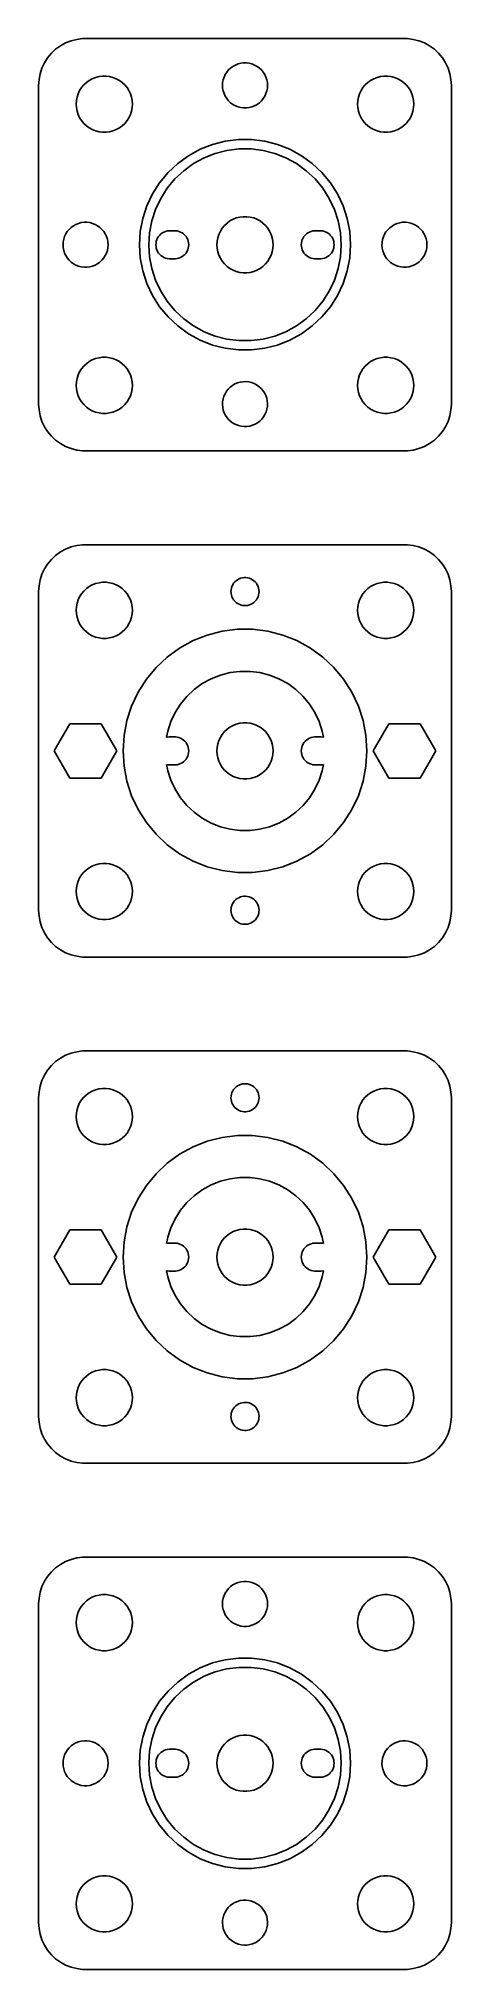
# Model space of a CAD drawing. Header units: metres. Extents: x -22 to 22, y -22 to 184.
import ezdxf

# ---------------------------------------------------------------- set-up
doc = ezdxf.new("R2010")
doc.units = ezdxf.units.M

msp = doc.modelspace()

# ---------------------------------------------------------------- linework, layer by layer
for p, q in [((-19.1289, 183.524), (-19.6791, 183.222)), ((-18.5451, 183.755), (-19.1289, 183.524)), ((-17.9369, 183.911), (-18.5451, 183.755)), ((-17.3139, 183.99), (-17.9369, 183.911)), ((17.3139, 183.99), (-17.3139, 183.99)), ((17.9369, 183.911), (17.3139, 183.99)), ((18.5451, 183.755), (17.9369, 183.911)), ((19.1289, 183.524), (18.5451, 183.755)), ((19.6791, 183.222), (19.1289, 183.524)), ((-21.3815, 181.409), (-21.6489, 180.841)), ((-21.0451, 181.939), (-21.3815, 181.409)), ((-20.6448, 182.423), (-21.0451, 181.939)), ((-20.1871, 182.853), (-20.6448, 182.423)), ((-19.6791, 183.222), (-20.1871, 182.853)), ((-1.02187, 181.172), (-0.741638, 181.283)), ((-0.741638, 181.283), (-0.449707, 181.357)), ((-0.449707, 181.357), (-0.150696, 181.395)), ((-0.150696, 181.395), (0.150696, 181.395)), ((0.150696, 181.395), (0.449707, 181.357)), ((0.449707, 181.357), (0.741638, 181.283)), ((0.741638, 181.283), (1.02187, 181.172)), ((20.1871, 182.853), (19.6791, 183.222)), ((20.6448, 182.423), (20.1871, 182.853)), ((21.0451, 181.939), (20.6448, 182.423)), ((21.3815, 181.409), (21.0451, 181.939)), ((21.6489, 180.841), (21.3815, 181.409)), ((-21.9606, 179.627), (-22, 179)), ((-21.8429, 180.243), (-21.9606, 179.627)), ((-21.6489, 180.841), (-21.8429, 180.243)), ((-17.1869, 179.054), (-16.9123, 179.312)), ((-16.9123, 179.312), (-16.6075, 179.533)), ((-16.6075, 179.533), (-16.2773, 179.714)), ((-16.2773, 179.714), (-15.927, 179.853)), ((-15.927, 179.853), (-15.5621, 179.947)), ((-15.5621, 179.947), (-15.1884, 179.994)), ((-15.1884, 179.994), (-14.8116, 179.994)), ((-14.8116, 179.994), (-14.4379, 179.947)), ((-14.4379, 179.947), (-14.0729, 179.853)), ((-14.0729, 179.853), (-13.7227, 179.714)), ((-13.7227, 179.714), (-13.3925, 179.533)), ((-13.3925, 179.533), (-13.0877, 179.312)), ((-13.0877, 179.312), (-12.8131, 179.054)), ((-2.39999, 179), (-2.38107, 179.301)), ((-2.38107, 179.301), (-2.32458, 179.597)), ((-2.32458, 179.597), (-2.23146, 179.883)), ((-2.23146, 179.883), (-2.10313, 180.156)), ((-2.10313, 180.156), (-1.94164, 180.411)), ((-1.94164, 180.411), (-1.74951, 180.643)), ((-1.74951, 180.643), (-1.52982, 180.849)), ((-1.52982, 180.849), (-1.28598, 181.026)), ((-1.28598, 181.026), (-1.02187, 181.172)), ((1.02187, 181.172), (1.28598, 181.026)), ((1.28598, 181.026), (1.52982, 180.849)), ((1.52982, 180.849), (1.74951, 180.643)), ((1.74951, 180.643), (1.94164, 180.411)), ((1.94164, 180.411), (2.10313, 180.156)), ((2.10313, 180.156), (2.23146, 179.883)), ((2.23146, 179.883), (2.32458, 179.597)), ((2.32458, 179.597), (2.38107, 179.301)), ((2.38107, 179.301), (2.39999, 179)), ((12.8131, 179.054), (13.0877, 179.312)), ((13.0877, 179.312), (13.3925, 179.533)), ((13.3925, 179.533), (13.7227, 179.714)), ((13.7227, 179.714), (14.0729, 179.853)), ((14.0729, 179.853), (14.4379, 179.947)), ((14.4379, 179.947), (14.8116, 179.994)), ((14.8116, 179.994), (15.1884, 179.994)), ((15.1884, 179.994), (15.5621, 179.947)), ((15.5621, 179.947), (15.927, 179.853)), ((15.927, 179.853), (16.2773, 179.714)), ((16.2773, 179.714), (16.6075, 179.533)), ((16.6075, 179.533), (16.9123, 179.312)), ((16.9123, 179.312), (17.1869, 179.054)), ((21.8429, 180.243), (21.6489, 180.841)), ((21.9606, 179.627), (21.8429, 180.243)), ((22, 179), (21.9606, 179.627)), ((-22, 179), (-22, 145)), ((-18, 177), (-17.9763, 177.376)), ((-17.9763, 177.376), (-17.9057, 177.746)), ((-17.9057, 177.746), (-17.7893, 178.104)), ((-17.7893, 178.104), (-17.6289, 178.445)), ((-17.6289, 178.445), (-17.427, 178.763)), ((-17.427, 178.763), (-17.1869, 179.054)), ((-12.8131, 179.054), (-12.5729, 178.763)), ((-12.5729, 178.763), (-12.3711, 178.445)), ((-12.3711, 178.445), (-12.2107, 178.104)), ((-12.2107, 178.104), (-12.0942, 177.746)), ((-12.0942, 177.746), (-12.0237, 177.376)), ((-12.0237, 177.376), (-12, 177)), ((-2.38107, 178.699), (-2.39999, 179)), ((-2.32458, 178.403), (-2.38107, 178.699)), ((-2.23146, 178.117), (-2.32458, 178.403)), ((-2.10313, 177.844), (-2.23146, 178.117)), ((-1.94164, 177.589), (-2.10313, 177.844)), ((-1.74951, 177.357), (-1.94164, 177.589)), ((-1.52982, 177.151), (-1.74951, 177.357)), ((-1.28598, 176.974), (-1.52982, 177.151)), ((1.52982, 177.151), (1.28598, 176.974)), ((1.74951, 177.357), (1.52982, 177.151)), ((1.94164, 177.589), (1.74951, 177.357)), ((2.10313, 177.844), (1.94164, 177.589)), ((2.23146, 178.117), (2.10313, 177.844)), ((2.32458, 178.403), (2.23146, 178.117)), ((2.38107, 178.699), (2.32458, 178.403)), ((2.39999, 179), (2.38107, 178.699)), ((12, 177), (12.0237, 177.376)), ((12.0237, 177.376), (12.0942, 177.746)), ((12.0942, 177.746), (12.2107, 178.104)), ((12.2107, 178.104), (12.3711, 178.445)), ((12.3711, 178.445), (12.5729, 178.763)), ((12.5729, 178.763), (12.8131, 179.054)), ((17.1869, 179.054), (17.427, 178.763)), ((17.427, 178.763), (17.6289, 178.445)), ((17.6289, 178.445), (17.7893, 178.104)), ((17.7893, 178.104), (17.9057, 177.746)), ((17.9057, 177.746), (17.9763, 177.376)), ((17.9763, 177.376), (18, 177)), ((22, 145), (22, 179)), ((-17.9763, 176.624), (-18, 177)), ((-17.9057, 176.254), (-17.9763, 176.624)), ((-17.7893, 175.896), (-17.9057, 176.254)), ((-17.6289, 175.555), (-17.7893, 175.896)), ((-17.427, 175.237), (-17.6289, 175.555)), ((-17.1869, 174.946), (-17.427, 175.237)), ((-12.5729, 175.237), (-12.8131, 174.946)), ((-12.3711, 175.555), (-12.5729, 175.237)), ((-12.2107, 175.896), (-12.3711, 175.555)), ((-12.0942, 176.254), (-12.2107, 175.896)), ((-12.0237, 176.624), (-12.0942, 176.254)), ((-12, 177), (-12.0237, 176.624)), ((-1.02187, 176.828), (-1.28598, 176.974)), ((-0.741638, 176.717), (-1.02187, 176.828)), ((-0.449707, 176.643), (-0.741638, 176.717)), ((-0.150696, 176.605), (-0.449707, 176.643)), ((0.150696, 176.605), (-0.150696, 176.605)), ((0.449707, 176.643), (0.150696, 176.605)), ((0.741638, 176.717), (0.449707, 176.643)), ((1.02187, 176.828), (0.741638, 176.717)), ((1.28598, 176.974), (1.02187, 176.828)), ((12.0237, 176.624), (12, 177)), ((12.0942, 176.254), (12.0237, 176.624)), ((12.2107, 175.896), (12.0942, 176.254)), ((12.3711, 175.555), (12.2107, 175.896)), ((12.5729, 175.237), (12.3711, 175.555)), ((12.8131, 174.946), (12.5729, 175.237)), ((17.427, 175.237), (17.1869, 174.946)), ((17.6289, 175.555), (17.427, 175.237)), ((17.7893, 175.896), (17.6289, 175.555)), ((17.9057, 176.254), (17.7893, 175.896)), ((17.9763, 176.624), (17.9057, 176.254)), ((18, 177), (17.9763, 176.624)), ((-16.9123, 174.688), (-17.1869, 174.946)), ((-16.6075, 174.467), (-16.9123, 174.688)), ((-16.2773, 174.286), (-16.6075, 174.467)), ((-15.927, 174.147), (-16.2773, 174.286)), ((-15.5621, 174.053), (-15.927, 174.147)), ((-15.1884, 174.006), (-15.5621, 174.053)), ((-14.8116, 174.006), (-15.1884, 174.006)), ((-14.4379, 174.053), (-14.8116, 174.006)), ((-14.0729, 174.147), (-14.4379, 174.053)), ((-13.7227, 174.286), (-14.0729, 174.147)), ((-13.3925, 174.467), (-13.7227, 174.286)), ((-13.0877, 174.688), (-13.3925, 174.467)), ((-12.8131, 174.946), (-13.0877, 174.688)), ((-3.47644, 172.699), (-2.10803, 173.051)), ((-2.10803, 173.051), (-0.70639, 173.228)), ((-0.70639, 173.228), (0.70639, 173.228)), ((0.70639, 173.228), (2.10803, 173.051)), ((2.10803, 173.051), (3.47644, 172.699)), ((13.0877, 174.688), (12.8131, 174.946)), ((13.3925, 174.467), (13.0877, 174.688)), ((13.7227, 174.286), (13.3925, 174.467)), ((14.0729, 174.147), (13.7227, 174.286)), ((14.4379, 174.053), (14.0729, 174.147)), ((14.8116, 174.006), (14.4379, 174.053)), ((15.1884, 174.006), (14.8116, 174.006)), ((15.5621, 174.053), (15.1884, 174.006)), ((15.927, 174.147), (15.5621, 174.053)), ((16.2773, 174.286), (15.927, 174.147)), ((16.6075, 174.467), (16.2773, 174.286)), ((16.9123, 174.688), (16.6075, 174.467)), ((17.1869, 174.946), (16.9123, 174.688)), ((-7.17101, 170.668), (-6.02805, 171.499)), ((-6.02805, 171.499), (-4.79001, 172.179)), ((-4.36423, 171.274), (-5.49222, 170.654)), ((-4.79001, 172.179), (-3.47644, 172.699)), ((-3.16742, 171.748), (-4.36423, 171.274)), ((-1.92065, 172.068), (-3.16742, 171.748)), ((-0.6436, 172.23), (-1.92065, 172.068)), ((0.6436, 172.23), (-0.6436, 172.23)), ((1.92065, 172.068), (0.6436, 172.23)), ((3.16742, 171.748), (1.92065, 172.068)), ((4.36423, 171.274), (3.16742, 171.748)), ((3.47644, 172.699), (4.79001, 172.179)), ((5.49222, 170.654), (4.36423, 171.274)), ((4.79001, 172.179), (6.02805, 171.499)), ((6.02805, 171.499), (7.17101, 170.668)), ((-9.10144, 168.613), (-8.20088, 169.701)), ((-7.47192, 169.017), (-8.29242, 168.025)), ((-8.20088, 169.701), (-7.17101, 170.668)), ((-6.53358, 169.898), (-7.47192, 169.017)), ((-5.49222, 170.654), (-6.53358, 169.898)), ((6.53358, 169.898), (5.49222, 170.654)), ((7.47192, 169.017), (6.53358, 169.898)), ((7.17101, 170.668), (8.20088, 169.701)), ((8.29242, 168.025), (7.47192, 169.017)), ((8.20088, 169.701), (9.10144, 168.613)), ((-10.46, 166.141), (-9.85844, 167.42)), ((-9.85844, 167.42), (-9.10144, 168.613)), ((-8.98213, 166.938), (-9.5302, 165.773)), ((-8.29242, 168.025), (-8.98213, 166.938)), ((8.98213, 166.938), (8.29242, 168.025)), ((9.5302, 165.773), (8.98213, 166.938)), ((9.10144, 168.613), (9.85844, 167.42)), ((9.85844, 167.42), (10.46, 166.141)), ((-11.1613, 163.41), (-10.8965, 164.798)), ((-10.8965, 164.798), (-10.46, 166.141)), ((-9.5302, 165.773), (-9.92796, 164.549)), ((-1.27733, 164.714), (-0.927048, 164.853)), ((-0.927048, 164.853), (-0.562134, 164.947)), ((-0.562134, 164.947), (-0.18837, 164.994)), ((-0.18837, 164.994), (0.18837, 164.994)), ((0.18837, 164.994), (0.562134, 164.947)), ((0.562134, 164.947), (0.927048, 164.853)), ((0.927048, 164.853), (1.27733, 164.714)), ((9.92796, 164.549), (9.5302, 165.773)), ((10.46, 166.141), (10.8965, 164.798)), ((10.8965, 164.798), (11.1613, 163.41)), ((-19.3246, 162.597), (-19.2315, 162.883)), ((-19.2315, 162.883), (-19.1031, 163.156)), ((-19.1031, 163.156), (-18.9416, 163.411)), ((-18.9416, 163.411), (-18.7495, 163.643)), ((-18.7495, 163.643), (-18.5298, 163.849)), ((-18.5298, 163.849), (-18.286, 164.026)), ((-18.286, 164.026), (-18.0219, 164.172)), ((-18.0219, 164.172), (-17.7416, 164.283)), ((-17.7416, 164.283), (-17.4497, 164.357)), ((-17.4497, 164.357), (-17.1507, 164.395)), ((-17.1507, 164.395), (-16.8493, 164.395)), ((-16.8493, 164.395), (-16.5503, 164.357)), ((-16.5503, 164.357), (-16.2583, 164.283)), ((-16.2583, 164.283), (-15.9781, 164.172)), ((-15.9781, 164.172), (-15.714, 164.026)), ((-15.714, 164.026), (-15.4702, 163.849)), ((-15.4702, 163.849), (-15.2505, 163.643)), ((-15.2505, 163.643), (-15.0583, 163.411)), ((-15.0583, 163.411), (-14.8969, 163.156)), ((-14.8969, 163.156), (-14.7685, 162.883)), ((-14.7685, 162.883), (-14.6754, 162.597)), ((-11.25, 162), (-11.1613, 163.41)), ((-10.1692, 163.285), (-10.25, 162)), ((-9.92796, 164.549), (-10.1692, 163.285)), ((-9.31445, 162.723), (-9.21352, 162.882)), ((-9.21352, 162.882), (-9.09344, 163.027)), ((-9.09344, 163.027), (-8.95613, 163.156)), ((-8.95613, 163.156), (-8.80373, 163.266)), ((-8.80373, 163.266), (-8.63866, 163.357)), ((-8.63866, 163.357), (-8.46352, 163.427)), ((-8.46352, 163.427), (-8.28107, 163.473)), ((-8.28107, 163.473), (-8.09418, 163.497)), ((-8.09418, 163.497), (-7.40581, 163.497)), ((-7.40581, 163.497), (-7.21892, 163.473)), ((-7.21892, 163.473), (-7.03647, 163.427)), ((-7.03647, 163.427), (-6.86133, 163.357)), ((-6.86133, 163.357), (-6.69626, 163.266)), ((-6.69626, 163.266), (-6.54385, 163.156)), ((-6.54385, 163.156), (-6.40654, 163.027)), ((-6.40654, 163.027), (-6.28647, 162.882)), ((-6.28647, 162.882), (-6.18553, 162.723)), ((-2.97633, 162.376), (-2.90575, 162.746)), ((-2.90575, 162.746), (-2.78932, 163.104)), ((-2.78932, 163.104), (-2.62891, 163.445)), ((-2.62891, 163.445), (-2.42705, 163.763)), ((-2.42705, 163.763), (-2.1869, 164.054)), ((-2.1869, 164.054), (-1.91226, 164.312)), ((-1.91226, 164.312), (-1.60747, 164.533)), ((-1.60747, 164.533), (-1.27733, 164.714)), ((1.27733, 164.714), (1.60747, 164.533)), ((1.60747, 164.533), (1.91226, 164.312)), ((1.91226, 164.312), (2.1869, 164.054)), ((2.1869, 164.054), (2.42705, 163.763)), ((2.42705, 163.763), (2.62891, 163.445)), ((2.62891, 163.445), (2.78932, 163.104)), ((2.78932, 163.104), (2.90575, 162.746)), ((2.90575, 162.746), (2.97633, 162.376)), ((6.18553, 162.723), (6.28647, 162.882)), ((6.28647, 162.882), (6.40654, 163.027)), ((6.40654, 163.027), (6.54385, 163.156)), ((6.54385, 163.156), (6.69626, 163.266)), ((6.69626, 163.266), (6.86133, 163.357)), ((6.86133, 163.357), (7.03647, 163.427)), ((7.03647, 163.427), (7.21892, 163.473)), ((7.21892, 163.473), (7.40581, 163.497)), ((7.40581, 163.497), (8.09418, 163.497)), ((8.09418, 163.497), (8.28107, 163.473)), ((8.28107, 163.473), (8.46352, 163.427)), ((8.46352, 163.427), (8.63866, 163.357)), ((8.63866, 163.357), (8.80373, 163.266)), ((8.80373, 163.266), (8.95613, 163.156)), ((8.95613, 163.156), (9.09344, 163.027)), ((9.09344, 163.027), (9.21352, 162.882)), ((9.21352, 162.882), (9.31445, 162.723)), ((10.1692, 163.285), (9.92796, 164.549)), ((10.25, 162), (10.1692, 163.285)), ((11.1613, 163.41), (11.25, 162)), ((14.6634, 162.548), (14.7505, 162.837)), ((14.7505, 162.837), (14.8731, 163.112)), ((14.8731, 163.112), (15.0292, 163.37)), ((15.0292, 163.37), (15.2164, 163.606)), ((15.2164, 163.606), (15.4318, 163.817)), ((15.4318, 163.817), (15.6719, 163.999)), ((15.6719, 163.999), (15.9329, 164.15)), ((15.9329, 164.15), (16.2107, 164.266)), ((16.2107, 164.266), (16.501, 164.348)), ((16.501, 164.348), (16.7992, 164.392)), ((16.7992, 164.392), (17.1005, 164.398)), ((17.1005, 164.398), (17.4002, 164.366)), ((17.4002, 164.366), (17.6937, 164.298)), ((17.6937, 164.298), (17.9762, 164.193)), ((17.9762, 164.193), (18.2433, 164.053)), ((18.2433, 164.053), (18.4908, 163.881)), ((18.4908, 163.881), (18.7147, 163.679)), ((18.7147, 163.679), (18.9117, 163.451)), ((18.9117, 163.451), (19.0785, 163.2)), ((19.0785, 163.2), (19.2125, 162.93)), ((19.2125, 162.93), (19.3116, 162.645)), ((-19.4, 162), (-19.3811, 162.301)), ((-19.3811, 161.699), (-19.4, 162)), ((-19.3811, 162.301), (-19.3246, 162.597)), ((-19.3246, 161.403), (-19.3811, 161.699)), ((-19.2315, 161.117), (-19.3246, 161.403)), ((-19.1031, 160.844), (-19.2315, 161.117)), ((-18.9416, 160.589), (-19.1031, 160.844)), ((-14.8969, 160.844), (-15.0583, 160.589)), ((-14.7685, 161.117), (-14.8969, 160.844)), ((-14.6754, 161.403), (-14.7685, 161.117)), ((-14.6754, 162.597), (-14.6189, 162.301)), ((-14.6189, 161.699), (-14.6754, 161.403)), ((-14.6189, 162.301), (-14.6, 162)), ((-14.6, 162), (-14.6189, 161.699)), ((-11.1613, 160.59), (-11.25, 162)), ((-10.25, 162), (-10.1692, 160.715)), ((-10.1692, 160.715), (-9.92796, 159.451)), ((-9.5, 162), (-9.48816, 162.188)), ((-9.48816, 161.812), (-9.5, 162)), ((-9.48816, 162.188), (-9.45287, 162.373)), ((-9.45287, 161.627), (-9.48816, 161.812)), ((-9.45287, 162.373), (-9.39465, 162.552)), ((-9.39465, 161.448), (-9.45287, 161.627)), ((-9.39465, 162.552), (-9.31445, 162.723)), ((-9.31445, 161.277), (-9.39465, 161.448)), ((-9.21352, 161.118), (-9.31445, 161.277)), ((-9.09344, 160.973), (-9.21352, 161.118)), ((-8.95613, 160.844), (-9.09344, 160.973)), ((-8.80373, 160.734), (-8.95613, 160.844)), ((-8.63866, 160.643), (-8.80373, 160.734)), ((-6.69626, 160.734), (-6.86133, 160.643)), ((-6.54385, 160.844), (-6.69626, 160.734)), ((-6.40654, 160.973), (-6.54385, 160.844)), ((-6.28647, 161.118), (-6.40654, 160.973)), ((-6.18553, 161.277), (-6.28647, 161.118)), ((-6.18553, 162.723), (-6.10533, 162.552)), ((-6.10533, 161.448), (-6.18553, 161.277)), ((-6.10533, 162.552), (-6.04712, 162.373)), ((-6.04712, 161.627), (-6.10533, 161.448)), ((-6.04712, 162.373), (-6.01183, 162.188)), ((-6.01183, 161.812), (-6.04712, 161.627)), ((-6.01183, 162.188), (-6, 162)), ((-6, 162), (-6.01183, 161.812)), ((-3, 162), (-2.97633, 162.376)), ((-2.97633, 161.624), (-3, 162)), ((-2.90575, 161.254), (-2.97633, 161.624)), ((-2.78932, 160.896), (-2.90575, 161.254)), ((-2.62891, 160.555), (-2.78932, 160.896)), ((2.78932, 160.896), (2.62891, 160.555)), ((2.90575, 161.254), (2.78932, 160.896)), ((2.97633, 161.624), (2.90575, 161.254)), ((2.97633, 162.376), (3, 162)), ((3, 162), (2.97633, 161.624)), ((6, 162), (6.01183, 162.188)), ((6.01183, 161.812), (6, 162)), ((6.01183, 162.188), (6.04712, 162.373)), ((6.04712, 161.627), (6.01183, 161.812)), ((6.04712, 162.373), (6.10533, 162.552)), ((6.10533, 161.448), (6.04712, 161.627)), ((6.10533, 162.552), (6.18553, 162.723)), ((6.18553, 161.277), (6.10533, 161.448)), ((6.28647, 161.118), (6.18553, 161.277)), ((6.40654, 160.973), (6.28647, 161.118)), ((6.54385, 160.844), (6.40654, 160.973)), ((6.69626, 160.734), (6.54385, 160.844)), ((6.86133, 160.643), (6.69626, 160.734)), ((8.80373, 160.734), (8.63866, 160.643)), ((8.95613, 160.844), (8.80373, 160.734)), ((9.09344, 160.973), (8.95613, 160.844)), ((9.21352, 161.118), (9.09344, 160.973)), ((9.31445, 161.277), (9.21352, 161.118)), ((9.31445, 162.723), (9.39465, 162.552)), ((9.39465, 161.448), (9.31445, 161.277)), ((9.39465, 162.552), (9.45287, 162.373)), ((9.45287, 161.627), (9.39465, 161.448)), ((9.45287, 162.373), (9.48816, 162.188)), ((9.48816, 161.812), (9.45287, 161.627)), ((9.48816, 162.188), (9.5, 162)), ((9.5, 162), (9.48816, 161.812)), ((9.92796, 159.451), (10.1692, 160.715)), ((10.1692, 160.715), (10.25, 162)), ((11.25, 162), (11.1613, 160.59)), ((14.6005, 161.95), (14.6131, 162.251)), ((14.6257, 161.649), (14.6005, 161.95)), ((14.6131, 162.251), (14.6634, 162.548)), ((14.6884, 161.355), (14.6257, 161.649)), ((14.7875, 161.07), (14.6884, 161.355)), ((14.9215, 160.8), (14.7875, 161.07)), ((15.0883, 160.549), (14.9215, 160.8)), ((19.1269, 160.888), (18.9707, 160.63)), ((19.2495, 161.163), (19.1269, 160.888)), ((19.3366, 161.452), (19.2495, 161.163)), ((19.3116, 162.645), (19.3743, 162.351)), ((19.3868, 161.749), (19.3366, 161.452)), ((19.3743, 162.351), (19.3995, 162.05)), ((19.3995, 162.05), (19.3868, 161.749)), ((-18.7495, 160.357), (-18.9416, 160.589)), ((-18.5298, 160.151), (-18.7495, 160.357)), ((-18.286, 159.974), (-18.5298, 160.151)), ((-18.0219, 159.828), (-18.286, 159.974)), ((-17.7416, 159.717), (-18.0219, 159.828)), ((-17.4497, 159.643), (-17.7416, 159.717)), ((-17.1507, 159.605), (-17.4497, 159.643)), ((-16.8493, 159.605), (-17.1507, 159.605)), ((-16.5503, 159.643), (-16.8493, 159.605)), ((-16.2583, 159.717), (-16.5503, 159.643)), ((-15.9781, 159.828), (-16.2583, 159.717)), ((-15.714, 159.974), (-15.9781, 159.828)), ((-15.4702, 160.151), (-15.714, 159.974)), ((-15.2505, 160.357), (-15.4702, 160.151)), ((-15.0583, 160.589), (-15.2505, 160.357)), ((-10.8965, 159.202), (-11.1613, 160.59)), ((-10.46, 157.859), (-10.8965, 159.202)), ((-9.92796, 159.451), (-9.5302, 158.227)), ((-8.46352, 160.573), (-8.63866, 160.643)), ((-8.28107, 160.527), (-8.46352, 160.573)), ((-8.09418, 160.503), (-8.28107, 160.527)), ((-7.40581, 160.503), (-8.09418, 160.503)), ((-7.21892, 160.527), (-7.40581, 160.503)), ((-7.03647, 160.573), (-7.21892, 160.527)), ((-6.86133, 160.643), (-7.03647, 160.573)), ((-2.42705, 160.237), (-2.62891, 160.555)), ((-2.1869, 159.946), (-2.42705, 160.237)), ((-1.91226, 159.688), (-2.1869, 159.946)), ((-1.60747, 159.467), (-1.91226, 159.688)), ((-1.27733, 159.286), (-1.60747, 159.467)), ((-0.927048, 159.147), (-1.27733, 159.286)), ((-0.562134, 159.053), (-0.927048, 159.147)), ((-0.18837, 159.006), (-0.562134, 159.053)), ((0.18837, 159.006), (-0.18837, 159.006)), ((0.562134, 159.053), (0.18837, 159.006)), ((0.927048, 159.147), (0.562134, 159.053)), ((1.27733, 159.286), (0.927048, 159.147)), ((1.60747, 159.467), (1.27733, 159.286)), ((1.91226, 159.688), (1.60747, 159.467)), ((2.1869, 159.946), (1.91226, 159.688)), ((2.42705, 160.237), (2.1869, 159.946)), ((2.62891, 160.555), (2.42705, 160.237)), ((7.03647, 160.573), (6.86133, 160.643)), ((7.21892, 160.527), (7.03647, 160.573)), ((7.40581, 160.503), (7.21892, 160.527)), ((8.09418, 160.503), (7.40581, 160.503)), ((8.28107, 160.527), (8.09418, 160.503)), ((8.46352, 160.573), (8.28107, 160.527)), ((8.63866, 160.643), (8.46352, 160.573)), ((9.5302, 158.227), (9.92796, 159.451)), ((10.8965, 159.202), (10.46, 157.859)), ((11.1613, 160.59), (10.8965, 159.202)), ((15.2853, 160.321), (15.0883, 160.549)), ((15.5092, 160.119), (15.2853, 160.321)), ((15.7567, 159.947), (15.5092, 160.119)), ((16.0238, 159.807), (15.7567, 159.947)), ((16.3063, 159.702), (16.0238, 159.807)), ((16.5997, 159.634), (16.3063, 159.702)), ((16.8995, 159.602), (16.5997, 159.634)), ((17.2008, 159.608), (16.8995, 159.602)), ((17.499, 159.652), (17.2008, 159.608)), ((17.7893, 159.734), (17.499, 159.652)), ((18.0671, 159.85), (17.7893, 159.734)), ((18.3281, 160.001), (18.0671, 159.85)), ((18.5682, 160.183), (18.3281, 160.001)), ((18.7835, 160.394), (18.5682, 160.183)), ((18.9707, 160.63), (18.7835, 160.394)), ((-9.85844, 156.58), (-10.46, 157.859)), ((-9.10144, 155.387), (-9.85844, 156.58)), ((-9.5302, 158.227), (-8.98213, 157.062)), ((-8.98213, 157.062), (-8.29242, 155.975)), ((8.29242, 155.975), (8.98213, 157.062)), ((8.98213, 157.062), (9.5302, 158.227)), ((9.85844, 156.58), (9.10144, 155.387)), ((10.46, 157.859), (9.85844, 156.58)), ((-8.20088, 154.299), (-9.10144, 155.387)), ((-8.29242, 155.975), (-7.47192, 154.983)), ((-7.47192, 154.983), (-6.53358, 154.102)), ((6.53358, 154.102), (7.47192, 154.983)), ((7.47192, 154.983), (8.29242, 155.975)), ((9.10144, 155.387), (8.20088, 154.299)), ((-7.17101, 153.332), (-8.20088, 154.299)), ((-6.02805, 152.501), (-7.17101, 153.332)), ((-6.53358, 154.102), (-5.49222, 153.346)), ((-4.79001, 151.821), (-6.02805, 152.501)), ((-5.49222, 153.346), (-4.36423, 152.726)), ((-4.36423, 152.726), (-3.16742, 152.252)), ((3.16742, 152.252), (4.36423, 152.726)), ((4.36423, 152.726), (5.49222, 153.346)), ((6.02805, 152.501), (4.79001, 151.821)), ((5.49222, 153.346), (6.53358, 154.102)), ((7.17101, 153.332), (6.02805, 152.501)), ((8.20088, 154.299), (7.17101, 153.332)), ((-3.47644, 151.301), (-4.79001, 151.821)), ((-2.10803, 150.949), (-3.47644, 151.301)), ((-3.16742, 152.252), (-1.92065, 151.932)), ((-0.70639, 150.772), (-2.10803, 150.949)), ((-1.92065, 151.932), (-0.6436, 151.77)), ((0.70639, 150.772), (-0.70639, 150.772)), ((-0.6436, 151.77), (0.6436, 151.77)), ((0.6436, 151.77), (1.92065, 151.932)), ((2.10803, 150.949), (0.70639, 150.772)), ((1.92065, 151.932), (3.16742, 152.252)), ((3.47644, 151.301), (2.10803, 150.949)), ((4.79001, 151.821), (3.47644, 151.301)), ((-17.7893, 148.104), (-17.6289, 148.445)), ((-17.6289, 148.445), (-17.427, 148.763)), ((-17.427, 148.763), (-17.1869, 149.054)), ((-17.1869, 149.054), (-16.9123, 149.312)), ((-16.9123, 149.312), (-16.6075, 149.533)), ((-16.6075, 149.533), (-16.2773, 149.714)), ((-16.2773, 149.714), (-15.927, 149.853)), ((-15.927, 149.853), (-15.5621, 149.947)), ((-15.5621, 149.947), (-15.1884, 149.994)), ((-15.1884, 149.994), (-14.8116, 149.994)), ((-14.8116, 149.994), (-14.4379, 149.947)), ((-14.4379, 149.947), (-14.0729, 149.853)), ((-14.0729, 149.853), (-13.7227, 149.714)), ((-13.7227, 149.714), (-13.3925, 149.533)), ((-13.3925, 149.533), (-13.0877, 149.312)), ((-13.0877, 149.312), (-12.8131, 149.054)), ((-12.8131, 149.054), (-12.5729, 148.763)), ((-12.5729, 148.763), (-12.3711, 148.445)), ((-12.3711, 148.445), (-12.2107, 148.104)), ((12.2107, 148.104), (12.3711, 148.445)), ((12.3711, 148.445), (12.5729, 148.763)), ((12.5729, 148.763), (12.8131, 149.054)), ((12.8131, 149.054), (13.0877, 149.312)), ((13.0877, 149.312), (13.3925, 149.533)), ((13.3925, 149.533), (13.7227, 149.714)), ((13.7227, 149.714), (14.0729, 149.853)), ((14.0729, 149.853), (14.4379, 149.947)), ((14.4379, 149.947), (14.8116, 149.994)), ((14.8116, 149.994), (15.1884, 149.994)), ((15.1884, 149.994), (15.5621, 149.947)), ((15.5621, 149.947), (15.927, 149.853)), ((15.927, 149.853), (16.2773, 149.714)), ((16.2773, 149.714), (16.6075, 149.533)), ((16.6075, 149.533), (16.9123, 149.312)), ((16.9123, 149.312), (17.1869, 149.054)), ((17.1869, 149.054), (17.427, 148.763)), ((17.427, 148.763), (17.6289, 148.445)), ((17.6289, 148.445), (17.7893, 148.104)), ((-18, 147), (-17.9763, 147.376)), ((-17.9763, 146.624), (-18, 147)), ((-17.9763, 147.376), (-17.9057, 147.746)), ((-17.9057, 146.254), (-17.9763, 146.624)), ((-17.9057, 147.746), (-17.7893, 148.104)), ((-17.7893, 145.896), (-17.9057, 146.254)), ((-12.2107, 148.104), (-12.0942, 147.746)), ((-12.0942, 146.254), (-12.2107, 145.896)), ((-12.0942, 147.746), (-12.0237, 147.376)), ((-12.0237, 146.624), (-12.0942, 146.254)), ((-12.0237, 147.376), (-12, 147)), ((-12, 147), (-12.0237, 146.624)), ((-2.12688, 146.112), (-1.97075, 146.37)), ((-1.97075, 146.37), (-1.78354, 146.606)), ((-1.78354, 146.606), (-1.56821, 146.817)), ((-1.56821, 146.817), (-1.32812, 146.999)), ((-1.32812, 146.999), (-1.06712, 147.15)), ((-1.06712, 147.15), (-0.789276, 147.267)), ((-0.789276, 147.267), (-0.498978, 147.348)), ((-0.498978, 147.348), (-0.200821, 147.392)), ((-0.200821, 147.392), (0.100494, 147.398)), ((0.100494, 147.398), (0.400238, 147.366)), ((0.400238, 147.366), (0.693665, 147.298)), ((0.693665, 147.298), (0.976166, 147.193)), ((0.976166, 147.193), (1.24326, 147.053)), ((1.24326, 147.053), (1.49075, 146.881)), ((1.49075, 146.881), (1.71472, 146.679)), ((1.71472, 146.679), (1.91167, 146.451)), ((1.91167, 146.451), (2.07846, 146.2)), ((12, 147), (12.0237, 147.376)), ((12.0237, 146.624), (12, 147)), ((12.0237, 147.376), (12.0942, 147.746)), ((12.0942, 146.254), (12.0237, 146.624)), ((12.0942, 147.746), (12.2107, 148.104)), ((12.2107, 145.896), (12.0942, 146.254)), ((17.7893, 148.104), (17.9057, 147.746)), ((17.9057, 146.254), (17.7893, 145.896)), ((17.9057, 147.746), (17.9763, 147.376)), ((17.9763, 146.624), (17.9057, 146.254)), ((17.9763, 147.376), (18, 147)), ((18, 147), (17.9763, 146.624)), ((-22, 145), (-21.9606, 144.373)), ((-21.9606, 144.373), (-21.8429, 143.757)), ((-17.6289, 145.555), (-17.7893, 145.896)), ((-17.427, 145.237), (-17.6289, 145.555)), ((-17.1869, 144.946), (-17.427, 145.237)), ((-16.9123, 144.688), (-17.1869, 144.946)), ((-16.6075, 144.467), (-16.9123, 144.688)), ((-16.2773, 144.286), (-16.6075, 144.467)), ((-15.927, 144.147), (-16.2773, 144.286)), ((-13.7227, 144.286), (-14.0729, 144.147)), ((-13.3925, 144.467), (-13.7227, 144.286)), ((-13.0877, 144.688), (-13.3925, 144.467)), ((-12.8131, 144.946), (-13.0877, 144.688)), ((-12.5729, 145.237), (-12.8131, 144.946)), ((-12.3711, 145.555), (-12.5729, 145.237)), ((-12.2107, 145.896), (-12.3711, 145.555)), ((-2.39946, 144.95), (-2.38684, 145.251)), ((-2.37425, 144.649), (-2.39946, 144.95)), ((-2.38684, 145.251), (-2.33658, 145.548)), ((-2.31158, 144.355), (-2.37425, 144.649)), ((-2.33658, 145.548), (-2.24947, 145.837)), ((-2.21246, 144.07), (-2.31158, 144.355)), ((-2.24947, 145.837), (-2.12688, 146.112)), ((2.07846, 146.2), (2.21246, 145.93)), ((2.21246, 145.93), (2.31158, 145.645)), ((2.33658, 144.452), (2.24947, 144.163)), ((2.31158, 145.645), (2.37425, 145.351)), ((2.38684, 144.749), (2.33658, 144.452)), ((2.37425, 145.351), (2.39946, 145.05)), ((2.39946, 145.05), (2.38684, 144.749)), ((12.3711, 145.555), (12.2107, 145.896)), ((12.5729, 145.237), (12.3711, 145.555)), ((12.8131, 144.946), (12.5729, 145.237)), ((13.0877, 144.688), (12.8131, 144.946)), ((13.3925, 144.467), (13.0877, 144.688)), ((13.7227, 144.286), (13.3925, 144.467)), ((14.0729, 144.147), (13.7227, 144.286)), ((16.2773, 144.286), (15.927, 144.147)), ((16.6075, 144.467), (16.2773, 144.286)), ((16.9123, 144.688), (16.6075, 144.467)), ((17.1869, 144.946), (16.9123, 144.688)), ((17.427, 145.237), (17.1869, 144.946)), ((17.6289, 145.555), (17.427, 145.237)), ((17.7893, 145.896), (17.6289, 145.555)), ((21.8429, 143.757), (21.9606, 144.373)), ((21.9606, 144.373), (22, 145)), ((-21.8429, 143.757), (-21.6489, 143.159)), ((-21.6489, 143.159), (-21.3815, 142.591)), ((-21.3815, 142.591), (-21.0451, 142.061)), ((-15.5621, 144.053), (-15.927, 144.147)), ((-15.1884, 144.006), (-15.5621, 144.053)), ((-14.8116, 144.006), (-15.1884, 144.006)), ((-14.4379, 144.053), (-14.8116, 144.006)), ((-14.0729, 144.147), (-14.4379, 144.053)), ((-2.07846, 143.8), (-2.21246, 144.07)), ((-1.91167, 143.549), (-2.07846, 143.8)), ((-1.71472, 143.321), (-1.91167, 143.549)), ((-1.49075, 143.119), (-1.71472, 143.321)), ((-1.24326, 142.947), (-1.49075, 143.119)), ((-0.976166, 142.807), (-1.24326, 142.947)), ((-0.693665, 142.702), (-0.976166, 142.807)), ((-0.400238, 142.634), (-0.693665, 142.702)), ((-0.100494, 142.602), (-0.400238, 142.634)), ((0.200821, 142.608), (-0.100494, 142.602)), ((0.498978, 142.652), (0.200821, 142.608)), ((0.789276, 142.734), (0.498978, 142.652)), ((1.06712, 142.85), (0.789276, 142.734)), ((1.32812, 143.001), (1.06712, 142.85)), ((1.56821, 143.183), (1.32812, 143.001)), ((1.78354, 143.394), (1.56821, 143.183)), ((1.97075, 143.63), (1.78354, 143.394)), ((2.12688, 143.888), (1.97075, 143.63)), ((2.24947, 144.163), (2.12688, 143.888)), ((14.4379, 144.053), (14.0729, 144.147)), ((14.8116, 144.006), (14.4379, 144.053)), ((15.1884, 144.006), (14.8116, 144.006)), ((15.5621, 144.053), (15.1884, 144.006)), ((15.927, 144.147), (15.5621, 144.053)), ((21.0451, 142.061), (21.3815, 142.591)), ((21.3815, 142.591), (21.6489, 143.159)), ((21.6489, 143.159), (21.8429, 143.757)), ((-21.0451, 142.061), (-20.6448, 141.577)), ((-20.6448, 141.577), (-20.1871, 141.147)), ((-20.1871, 141.147), (-19.6791, 140.778)), ((-19.6791, 140.778), (-19.1289, 140.476)), ((-19.1289, 140.476), (-18.5451, 140.245)), ((-18.5451, 140.245), (-17.9369, 140.089)), ((-17.9369, 140.089), (-17.3139, 140.01)), ((17.3139, 140.01), (17.9369, 140.089)), ((17.9369, 140.089), (18.5451, 140.245)), ((18.5451, 140.245), (19.1289, 140.476)), ((19.1289, 140.476), (19.6791, 140.778)), ((19.6791, 140.778), (20.1871, 141.147)), ((20.1871, 141.147), (20.6448, 141.577)), ((20.6448, 141.577), (21.0451, 142.061)), ((-17.3139, 140.01), (17.3139, 140.01)), ((-17.9369, 129.911), (-18.5451, 129.755)), ((-17.3139, 129.99), (-17.9369, 129.911)), ((17.3139, 129.99), (-17.3139, 129.99)), ((17.9369, 129.911), (17.3139, 129.99)), ((18.5451, 129.755), (17.9369, 129.911)), ((-21.0451, 127.939), (-21.3815, 127.409)), ((-20.6448, 128.423), (-21.0451, 127.939)), ((-20.1871, 128.853), (-20.6448, 128.423)), ((-19.6791, 129.222), (-20.1871, 128.853)), ((-19.1289, 129.524), (-19.6791, 129.222)), ((-18.5451, 129.755), (-19.1289, 129.524)), ((19.1289, 129.524), (18.5451, 129.755)), ((19.6791, 129.222), (19.1289, 129.524)), ((20.1871, 128.853), (19.6791, 129.222)), ((20.6448, 128.423), (20.1871, 128.853)), ((21.0451, 127.939), (20.6448, 128.423)), ((21.3815, 127.409), (21.0451, 127.939)), ((-21.8429, 126.243), (-21.9606, 125.627)), ((-21.6489, 126.841), (-21.8429, 126.243)), ((-21.3815, 127.409), (-21.6489, 126.841)), ((-16.6075, 125.533), (-16.2773, 125.714)), ((-16.2773, 125.714), (-15.927, 125.853)), ((-15.927, 125.853), (-15.5621, 125.947)), ((-15.5621, 125.947), (-15.1884, 125.994)), ((-15.1884, 125.994), (-14.8116, 125.994)), ((-14.8116, 125.994), (-14.4379, 125.947)), ((-14.4379, 125.947), (-14.0729, 125.853)), ((-14.0729, 125.853), (-13.7227, 125.714)), ((-13.7227, 125.714), (-13.3925, 125.533)), ((-1.39465, 125.552), (-1.31445, 125.723)), ((-1.31445, 125.723), (-1.21352, 125.882)), ((-1.21352, 125.882), (-1.09344, 126.027)), ((-1.09344, 126.027), (-0.956131, 126.156)), ((-0.956131, 126.156), (-0.803726, 126.266)), ((-0.803726, 126.266), (-0.638657, 126.357)), ((-0.638657, 126.357), (-0.463516, 126.427)), ((-0.463516, 126.427), (-0.281067, 126.473)), ((-0.281067, 126.473), (-0.094177, 126.497)), ((-0.094177, 126.497), (0.094177, 126.497)), ((0.094177, 126.497), (0.281067, 126.473)), ((0.281067, 126.473), (0.463516, 126.427)), ((0.463516, 126.427), (0.638657, 126.357)), ((0.638657, 126.357), (0.803726, 126.266)), ((0.803726, 126.266), (0.956131, 126.156)), ((0.956131, 126.156), (1.09344, 126.027)), ((1.09344, 126.027), (1.21352, 125.882)), ((1.21352, 125.882), (1.31445, 125.723)), ((1.31445, 125.723), (1.39465, 125.552)), ((13.3925, 125.533), (13.7227, 125.714)), ((13.7227, 125.714), (14.0729, 125.853)), ((14.0729, 125.853), (14.4379, 125.947)), ((14.4379, 125.947), (14.8116, 125.994)), ((14.8116, 125.994), (15.1884, 125.994)), ((15.1884, 125.994), (15.5621, 125.947)), ((15.5621, 125.947), (15.927, 125.853)), ((15.927, 125.853), (16.2773, 125.714)), ((16.2773, 125.714), (16.6075, 125.533)), ((21.6489, 126.841), (21.3815, 127.409)), ((21.8429, 126.243), (21.6489, 126.841)), ((21.9606, 125.627), (21.8429, 126.243)), ((-21.9606, 125.627), (-22, 125)), ((-22, 125), (-22, 91)), ((-17.9763, 123.376), (-17.9057, 123.746)), ((-17.9057, 123.746), (-17.7893, 124.104)), ((-17.7893, 124.104), (-17.6289, 124.445)), ((-17.6289, 124.445), (-17.427, 124.763)), ((-17.427, 124.763), (-17.1869, 125.054)), ((-17.1869, 125.054), (-16.9123, 125.312)), ((-16.9123, 125.312), (-16.6075, 125.533)), ((-13.3925, 125.533), (-13.0877, 125.312)), ((-13.0877, 125.312), (-12.8131, 125.054)), ((-12.8131, 125.054), (-12.5729, 124.763)), ((-12.5729, 124.763), (-12.3711, 124.445)), ((-12.3711, 124.445), (-12.2107, 124.104)), ((-12.2107, 124.104), (-12.0942, 123.746)), ((-12.0942, 123.746), (-12.0237, 123.376)), ((-1.5, 125), (-1.48816, 125.188)), ((-1.48816, 124.812), (-1.5, 125)), ((-1.48816, 125.188), (-1.45287, 125.373)), ((-1.45287, 124.627), (-1.48816, 124.812)), ((-1.45287, 125.373), (-1.39465, 125.552)), ((-1.39465, 124.448), (-1.45287, 124.627)), ((-1.31445, 124.277), (-1.39465, 124.448)), ((-1.21352, 124.118), (-1.31445, 124.277)), ((-1.09344, 123.973), (-1.21352, 124.118)), ((-0.956131, 123.844), (-1.09344, 123.973)), ((-0.803726, 123.734), (-0.956131, 123.844)), ((-0.638657, 123.643), (-0.803726, 123.734)), ((-0.463516, 123.573), (-0.638657, 123.643)), ((0.638657, 123.643), (0.463516, 123.573)), ((0.803726, 123.734), (0.638657, 123.643)), ((0.956131, 123.844), (0.803726, 123.734)), ((1.09344, 123.973), (0.956131, 123.844)), ((1.21352, 124.118), (1.09344, 123.973)), ((1.31445, 124.277), (1.21352, 124.118)), ((1.39465, 124.448), (1.31445, 124.277)), ((1.39465, 125.552), (1.45287, 125.373)), ((1.45287, 124.627), (1.39465, 124.448)), ((1.45287, 125.373), (1.48816, 125.188)), ((1.48816, 124.812), (1.45287, 124.627)), ((1.48816, 125.188), (1.5, 125)), ((1.5, 125), (1.48816, 124.812)), ((12.0237, 123.376), (12.0942, 123.746)), ((12.0942, 123.746), (12.2107, 124.104)), ((12.2107, 124.104), (12.3711, 124.445)), ((12.3711, 124.445), (12.5729, 124.763)), ((12.5729, 124.763), (12.8131, 125.054)), ((12.8131, 125.054), (13.0877, 125.312)), ((13.0877, 125.312), (13.3925, 125.533)), ((16.6075, 125.533), (16.9123, 125.312)), ((16.9123, 125.312), (17.1869, 125.054)), ((17.1869, 125.054), (17.427, 124.763)), ((17.427, 124.763), (17.6289, 124.445)), ((17.6289, 124.445), (17.7893, 124.104)), ((17.7893, 124.104), (17.9057, 123.746)), ((17.9057, 123.746), (17.9763, 123.376)), ((22, 125), (21.9606, 125.627)), ((22, 91), (22, 125)), ((-18, 123), (-17.9763, 123.376)), ((-17.9763, 122.624), (-18, 123)), ((-17.9057, 122.254), (-17.9763, 122.624)), ((-17.7893, 121.896), (-17.9057, 122.254)), ((-17.6289, 121.555), (-17.7893, 121.896)), ((-17.427, 121.237), (-17.6289, 121.555)), ((-12.3711, 121.555), (-12.5729, 121.237)), ((-12.2107, 121.896), (-12.3711, 121.555)), ((-12.0942, 122.254), (-12.2107, 121.896)), ((-12.0237, 122.624), (-12.0942, 122.254)), ((-12.0237, 123.376), (-12, 123)), ((-12, 123), (-12.0237, 122.624)), ((-0.281067, 123.527), (-0.463516, 123.573)), ((-0.094177, 123.503), (-0.281067, 123.527)), ((0.094177, 123.503), (-0.094177, 123.503)), ((0.281067, 123.527), (0.094177, 123.503)), ((0.463516, 123.573), (0.281067, 123.527)), ((12, 123), (12.0237, 123.376)), ((12.0237, 122.624), (12, 123)), ((12.0942, 122.254), (12.0237, 122.624)), ((12.2107, 121.896), (12.0942, 122.254)), ((12.3711, 121.555), (12.2107, 121.896)), ((12.5729, 121.237), (12.3711, 121.555)), ((17.6289, 121.555), (17.427, 121.237)), ((17.7893, 121.896), (17.6289, 121.555)), ((17.9057, 122.254), (17.7893, 121.896)), ((17.9763, 122.624), (17.9057, 122.254)), ((17.9763, 123.376), (18, 123)), ((18, 123), (17.9763, 122.624)), ((-17.1869, 120.946), (-17.427, 121.237)), ((-16.9123, 120.688), (-17.1869, 120.946)), ((-16.6075, 120.467), (-16.9123, 120.688)), ((-16.2773, 120.286), (-16.6075, 120.467)), ((-15.927, 120.147), (-16.2773, 120.286)), ((-15.5621, 120.053), (-15.927, 120.147)), ((-15.1884, 120.006), (-15.5621, 120.053)), ((-14.8116, 120.006), (-15.1884, 120.006)), ((-14.4379, 120.053), (-14.8116, 120.006)), ((-14.0729, 120.147), (-14.4379, 120.053)), ((-13.7227, 120.286), (-14.0729, 120.147)), ((-13.3925, 120.467), (-13.7227, 120.286)), ((-13.0877, 120.688), (-13.3925, 120.467)), ((-12.8131, 120.946), (-13.0877, 120.688)), ((-12.5729, 121.237), (-12.8131, 120.946)), ((-6.96574, 118.976), (-5.53513, 119.763)), ((-5.53513, 119.763), (-4.01721, 120.364)), ((-4.01721, 120.364), (-2.43594, 120.77)), ((-2.43594, 120.77), (-0.816269, 120.974)), ((-0.816269, 120.974), (0.816269, 120.974)), ((0.816269, 120.974), (2.43594, 120.77)), ((2.43594, 120.77), (4.01721, 120.364)), ((4.01721, 120.364), (5.53513, 119.763)), ((5.53513, 119.763), (6.96574, 118.976)), ((12.8131, 120.946), (12.5729, 121.237)), ((13.0877, 120.688), (12.8131, 120.946)), ((13.3925, 120.467), (13.0877, 120.688)), ((13.7227, 120.286), (13.3925, 120.467)), ((14.0729, 120.147), (13.7227, 120.286)), ((14.4379, 120.053), (14.0729, 120.147)), ((14.8116, 120.006), (14.4379, 120.053)), ((15.1884, 120.006), (14.8116, 120.006)), ((15.5621, 120.053), (15.1884, 120.006)), ((15.927, 120.147), (15.5621, 120.053)), ((16.2773, 120.286), (15.927, 120.147)), ((16.6075, 120.467), (16.2773, 120.286)), ((16.9123, 120.688), (16.6075, 120.467)), ((17.1869, 120.946), (16.9123, 120.688)), ((17.427, 121.237), (17.1869, 120.946)), ((-9.47658, 116.899), (-8.2865, 118.017)), ((-8.2865, 118.017), (-6.96574, 118.976)), ((6.96574, 118.976), (8.2865, 118.017)), ((8.2865, 118.017), (9.47658, 116.899)), ((-11.392, 114.263), (-10.5172, 115.641)), ((-10.5172, 115.641), (-9.47658, 116.899)), ((-3.61911, 115.691), (-4.55452, 115.177)), ((-2.62663, 116.084), (-3.61911, 115.691)), ((-1.59273, 116.349), (-2.62663, 116.084)), ((-0.533707, 116.483), (-1.59273, 116.349)), ((0.533707, 116.483), (-0.533707, 116.483)), ((1.59273, 116.349), (0.533707, 116.483)), ((2.62663, 116.084), (1.59273, 116.349)), ((3.61911, 115.691), (2.62663, 116.084)), ((4.55452, 115.177), (3.61911, 115.691)), ((9.47658, 116.899), (10.5172, 115.641)), ((10.5172, 115.641), (11.392, 114.263)), ((-12.0871, 112.786), (-11.392, 114.263)), ((-6.19623, 113.819), (-6.87663, 112.996)), ((-5.41809, 114.549), (-6.19623, 113.819)), ((-4.55452, 115.177), (-5.41809, 114.549)), ((5.41809, 114.549), (4.55452, 115.177)), ((6.19623, 113.819), (5.41809, 114.549)), ((6.87663, 112.996), (6.19623, 113.819)), ((11.392, 114.263), (12.0871, 112.786)), ((-12.8975, 109.629), (-12.5916, 111.233)), ((-12.5916, 111.233), (-12.0871, 112.786)), ((-7.44859, 112.095), (-7.90309, 111.129)), ((-6.87663, 112.996), (-7.44859, 112.095)), ((7.44859, 112.095), (6.87663, 112.996)), ((7.90309, 111.129), (7.44859, 112.095)), ((12.0871, 112.786), (12.5916, 111.233)), ((12.5916, 111.233), (12.8975, 109.629)), ((-20.3466, 108), (-18.6733, 110.898)), ((-18.6733, 110.898), (-15.3267, 110.898)), ((-15.3267, 110.898), (-13.6534, 108)), ((-13, 108), (-12.8975, 109.629)), ((-8.23296, 110.114), (-8.35893, 109.453)), ((-8.35893, 109.453), (-8.28107, 109.473)), ((-8.28107, 109.473), (-8.09418, 109.497)), ((-7.90309, 111.129), (-8.23296, 110.114)), ((-8.09418, 109.497), (-7.40581, 109.497)), ((-7.40581, 109.497), (-7.21892, 109.473)), ((-7.21892, 109.473), (-7.03647, 109.427)), ((-7.03647, 109.427), (-6.86133, 109.357)), ((-6.86133, 109.357), (-6.69626, 109.266)), ((-6.69626, 109.266), (-6.54385, 109.156)), ((-2.78932, 109.104), (-2.62891, 109.445)), ((-2.62891, 109.445), (-2.42705, 109.763)), ((-2.42705, 109.763), (-2.1869, 110.054)), ((-2.1869, 110.054), (-1.91226, 110.312)), ((-1.91226, 110.312), (-1.60747, 110.533)), ((-1.60747, 110.533), (-1.27733, 110.714)), ((-1.27733, 110.714), (-0.927048, 110.853)), ((-0.927048, 110.853), (-0.562134, 110.947)), ((-0.562134, 110.947), (-0.18837, 110.994)), ((-0.18837, 110.994), (0.18837, 110.994)), ((0.18837, 110.994), (0.562134, 110.947)), ((0.562134, 110.947), (0.927048, 110.853)), ((0.927048, 110.853), (1.27733, 110.714)), ((1.27733, 110.714), (1.60747, 110.533)), ((1.60747, 110.533), (1.91226, 110.312)), ((1.91226, 110.312), (2.1869, 110.054)), ((2.1869, 110.054), (2.42705, 109.763)), ((2.42705, 109.763), (2.62891, 109.445)), ((2.62891, 109.445), (2.78932, 109.104)), ((6.54385, 109.156), (6.69626, 109.266)), ((6.69626, 109.266), (6.86133, 109.357)), ((6.86133, 109.357), (7.03647, 109.427)), ((7.03647, 109.427), (7.21892, 109.473)), ((7.21892, 109.473), (7.40581, 109.497)), ((7.40581, 109.497), (8.09418, 109.497)), ((8.23296, 110.114), (7.90309, 111.129)), ((8.09418, 109.497), (8.28107, 109.473)), ((8.35893, 109.453), (8.23296, 110.114)), ((8.28107, 109.473), (8.35893, 109.453)), ((12.8975, 109.629), (13, 108)), ((13.6534, 108), (15.3267, 110.898)), ((15.3267, 110.898), (18.6733, 110.898)), ((18.6733, 110.898), (20.3466, 108)), ((-18.6733, 105.102), (-20.3466, 108)), ((-13.6534, 108), (-15.3267, 105.102)), ((-12.8975, 106.371), (-13, 108)), ((-6.54385, 109.156), (-6.40654, 109.027)), ((-6.40654, 109.027), (-6.28647, 108.882)), ((-6.28647, 107.118), (-6.40654, 106.973)), ((-6.28647, 108.882), (-6.18553, 108.723)), ((-6.18553, 107.277), (-6.28647, 107.118)), ((-6.18553, 108.723), (-6.10533, 108.552)), ((-6.10533, 107.448), (-6.18553, 107.277)), ((-6.10533, 108.552), (-6.04712, 108.373)), ((-6.04712, 107.627), (-6.10533, 107.448)), ((-6.04712, 108.373), (-6.01183, 108.188)), ((-6.01183, 107.812), (-6.04712, 107.627)), ((-6.01183, 108.188), (-6, 108)), ((-6, 108), (-6.01183, 107.812)), ((-3, 108), (-2.97633, 108.376)), ((-2.97633, 107.624), (-3, 108)), ((-2.97633, 108.376), (-2.90575, 108.746)), ((-2.90575, 107.254), (-2.97633, 107.624)), ((-2.90575, 108.746), (-2.78932, 109.104)), ((-2.78932, 106.896), (-2.90575, 107.254)), ((2.78932, 109.104), (2.90575, 108.746)), ((2.90575, 107.254), (2.78932, 106.896)), ((2.90575, 108.746), (2.97633, 108.376)), ((2.97633, 107.624), (2.90575, 107.254)), ((2.97633, 108.376), (3, 108)), ((3, 108), (2.97633, 107.624)), ((6, 108), (6.01183, 108.188)), ((6.01183, 107.812), (6, 108)), ((6.01183, 108.188), (6.04712, 108.373)), ((6.04712, 107.627), (6.01183, 107.812)), ((6.04712, 108.373), (6.10533, 108.552)), ((6.10533, 107.448), (6.04712, 107.627)), ((6.10533, 108.552), (6.18553, 108.723)), ((6.18553, 107.277), (6.10533, 107.448)), ((6.18553, 108.723), (6.28647, 108.882)), ((6.28647, 107.118), (6.18553, 107.277)), ((6.28647, 108.882), (6.40654, 109.027)), ((6.40654, 106.973), (6.28647, 107.118)), ((6.40654, 109.027), (6.54385, 109.156)), ((13, 108), (12.8975, 106.371)), ((15.3267, 105.102), (13.6534, 108)), ((20.3466, 108), (18.6733, 105.102)), ((-15.3267, 105.102), (-18.6733, 105.102)), ((-12.5916, 104.767), (-12.8975, 106.371)), ((-8.28107, 106.527), (-8.35893, 106.547)), ((-8.35893, 106.547), (-8.23296, 105.886)), ((-8.09418, 106.503), (-8.28107, 106.527)), ((-8.23296, 105.886), (-7.90309, 104.871)), ((-7.40581, 106.503), (-8.09418, 106.503)), ((-7.21892, 106.527), (-7.40581, 106.503)), ((-7.03647, 106.573), (-7.21892, 106.527)), ((-6.86133, 106.643), (-7.03647, 106.573)), ((-6.69626, 106.734), (-6.86133, 106.643)), ((-6.54385, 106.844), (-6.69626, 106.734)), ((-6.40654, 106.973), (-6.54385, 106.844)), ((-2.62891, 106.555), (-2.78932, 106.896)), ((-2.42705, 106.237), (-2.62891, 106.555)), ((-2.1869, 105.946), (-2.42705, 106.237)), ((-1.91226, 105.688), (-2.1869, 105.946)), ((-1.60747, 105.467), (-1.91226, 105.688)), ((-1.27733, 105.286), (-1.60747, 105.467)), ((-0.927048, 105.147), (-1.27733, 105.286)), ((-0.562134, 105.053), (-0.927048, 105.147)), ((-0.18837, 105.006), (-0.562134, 105.053)), ((0.562134, 105.053), (0.18837, 105.006)), ((0.927048, 105.147), (0.562134, 105.053)), ((1.27733, 105.286), (0.927048, 105.147)), ((1.60747, 105.467), (1.27733, 105.286)), ((1.91226, 105.688), (1.60747, 105.467)), ((2.1869, 105.946), (1.91226, 105.688)), ((2.42705, 106.237), (2.1869, 105.946)), ((2.62891, 106.555), (2.42705, 106.237)), ((2.78932, 106.896), (2.62891, 106.555)), ((6.54385, 106.844), (6.40654, 106.973)), ((6.69626, 106.734), (6.54385, 106.844)), ((6.86133, 106.643), (6.69626, 106.734)), ((7.03647, 106.573), (6.86133, 106.643)), ((7.21892, 106.527), (7.03647, 106.573)), ((7.40581, 106.503), (7.21892, 106.527)), ((8.09418, 106.503), (7.40581, 106.503)), ((7.90309, 104.871), (8.23296, 105.886)), ((8.28107, 106.527), (8.09418, 106.503)), ((8.23296, 105.886), (8.35893, 106.547)), ((8.35893, 106.547), (8.28107, 106.527)), ((12.8975, 106.371), (12.5916, 104.767)), ((18.6733, 105.102), (15.3267, 105.102)), ((-12.0871, 103.214), (-12.5916, 104.767)), ((-11.392, 101.737), (-12.0871, 103.214)), ((-7.90309, 104.871), (-7.44859, 103.905)), ((-7.44859, 103.905), (-6.87663, 103.004)), ((-6.87663, 103.004), (-6.19623, 102.181)), ((0.18837, 105.006), (-0.18837, 105.006)), ((6.19623, 102.181), (6.87663, 103.004)), ((6.87663, 103.004), (7.44859, 103.905)), ((7.44859, 103.905), (7.90309, 104.871)), ((12.0871, 103.214), (11.392, 101.737)), ((12.5916, 104.767), (12.0871, 103.214)), ((-10.5172, 100.359), (-11.392, 101.737)), ((-6.19623, 102.181), (-5.41809, 101.451)), ((-5.41809, 101.451), (-4.55452, 100.823)), ((4.55452, 100.823), (5.41809, 101.451)), ((5.41809, 101.451), (6.19623, 102.181)), ((11.392, 101.737), (10.5172, 100.359)), ((-9.47658, 99.1009), (-10.5172, 100.359)), ((-8.2865, 97.9833), (-9.47658, 99.1009)), ((-4.55452, 100.823), (-3.61911, 100.309)), ((-3.61911, 100.309), (-2.62663, 99.916)), ((-2.62663, 99.916), (-1.59273, 99.6506)), ((-1.59273, 99.6506), (-0.533707, 99.5168)), ((-0.533707, 99.5168), (0.533707, 99.5168)), ((0.533707, 99.5168), (1.59273, 99.6506)), ((1.59273, 99.6506), (2.62663, 99.916)), ((2.62663, 99.916), (3.61911, 100.309)), ((3.61911, 100.309), (4.55452, 100.823)), ((9.47658, 99.1009), (8.2865, 97.9833)), ((10.5172, 100.359), (9.47658, 99.1009)), ((-6.96574, 97.0237), (-8.2865, 97.9833)), ((-5.53513, 96.2373), (-6.96574, 97.0237)), ((6.96574, 97.0237), (5.53513, 96.2373)), ((8.2865, 97.9833), (6.96574, 97.0237)), ((-17.6289, 94.4453), (-17.427, 94.7634)), ((-17.427, 94.7634), (-17.1869, 95.0536)), ((-17.1869, 95.0536), (-16.9123, 95.3116)), ((-16.9123, 95.3116), (-16.6075, 95.533)), ((-16.6075, 95.533), (-16.2773, 95.7145)), ((-16.2773, 95.7145), (-15.927, 95.8532)), ((-15.927, 95.8532), (-15.5621, 95.9469)), ((-15.5621, 95.9469), (-15.1884, 95.9941)), ((-15.1884, 95.9941), (-14.8116, 95.9941)), ((-14.8116, 95.9941), (-14.4379, 95.9469)), ((-14.4379, 95.9469), (-14.0729, 95.8532)), ((-14.0729, 95.8532), (-13.7227, 95.7145)), ((-13.7227, 95.7145), (-13.3925, 95.533)), ((-13.3925, 95.533), (-13.0877, 95.3116)), ((-13.0877, 95.3116), (-12.8131, 95.0536)), ((-12.8131, 95.0536), (-12.5729, 94.7634)), ((-12.5729, 94.7634), (-12.3711, 94.4453)), ((-4.01721, 95.6363), (-5.53513, 96.2373)), ((-2.43594, 95.2303), (-4.01721, 95.6363)), ((-0.816269, 95.0257), (-2.43594, 95.2303)), ((0.816269, 95.0257), (-0.816269, 95.0257)), ((2.43594, 95.2303), (0.816269, 95.0257)), ((4.01721, 95.6363), (2.43594, 95.2303)), ((5.53513, 96.2373), (4.01721, 95.6363)), ((12.3711, 94.4453), (12.5729, 94.7634)), ((12.5729, 94.7634), (12.8131, 95.0536)), ((12.8131, 95.0536), (13.0877, 95.3116)), ((13.0877, 95.3116), (13.3925, 95.533)), ((13.3925, 95.533), (13.7227, 95.7145)), ((13.7227, 95.7145), (14.0729, 95.8532)), ((14.0729, 95.8532), (14.4379, 95.9469)), ((14.4379, 95.9469), (14.8116, 95.9941)), ((14.8116, 95.9941), (15.1884, 95.9941)), ((15.1884, 95.9941), (15.5621, 95.9469)), ((15.5621, 95.9469), (15.927, 95.8532)), ((15.927, 95.8532), (16.2773, 95.7145)), ((16.2773, 95.7145), (16.6075, 95.533)), ((16.6075, 95.533), (16.9123, 95.3116)), ((16.9123, 95.3116), (17.1869, 95.0536)), ((17.1869, 95.0536), (17.427, 94.7634)), ((17.427, 94.7634), (17.6289, 94.4453)), ((-18, 93), (-17.9763, 93.376)), ((-17.9763, 92.624), (-18, 93)), ((-17.9763, 93.376), (-17.9057, 93.7461)), ((-17.9057, 93.7461), (-17.7893, 94.1044)), ((-17.7893, 94.1044), (-17.6289, 94.4453)), ((-12.3711, 94.4453), (-12.2107, 94.1044)), ((-12.2107, 94.1044), (-12.0942, 93.7461)), ((-12.0942, 93.7461), (-12.0237, 93.376)), ((-12.0237, 93.376), (-12, 93)), ((-12, 93), (-12.0237, 92.624)), ((12, 93), (12.0237, 93.376)), ((12.0237, 92.624), (12, 93)), ((12.0237, 93.376), (12.0942, 93.7461)), ((12.0942, 93.7461), (12.2107, 94.1044)), ((12.2107, 94.1044), (12.3711, 94.4453)), ((17.6289, 94.4453), (17.7893, 94.1044)), ((17.7893, 94.1044), (17.9057, 93.7461)), ((17.9057, 93.7461), (17.9763, 93.376)), ((17.9763, 93.376), (18, 93)), ((18, 93), (17.9763, 92.624)), ((-22, 91), (-21.9606, 90.3733)), ((-17.9057, 92.2539), (-17.9763, 92.624)), ((-17.7893, 91.8956), (-17.9057, 92.2539)), ((-17.6289, 91.5547), (-17.7893, 91.8956)), ((-17.427, 91.2366), (-17.6289, 91.5547)), ((-17.1869, 90.9464), (-17.427, 91.2366)), ((-16.9123, 90.6885), (-17.1869, 90.9464)), ((-16.6075, 90.467), (-16.9123, 90.6885)), ((-13.0877, 90.6885), (-13.3925, 90.467)), ((-12.8131, 90.9464), (-13.0877, 90.6885)), ((-12.5729, 91.2366), (-12.8131, 90.9464)), ((-12.3711, 91.5547), (-12.5729, 91.2366)), ((-12.2107, 91.8956), (-12.3711, 91.5547)), ((-12.0942, 92.2539), (-12.2107, 91.8956)), ((-12.0237, 92.624), (-12.0942, 92.2539)), ((-1.49966, 90.9686), (-1.49178, 91.1568)), ((-1.4839, 90.7809), (-1.49966, 90.9686)), ((-1.49178, 91.1568), (-1.46036, 91.3425)), ((-1.44473, 90.5966), (-1.4839, 90.7809)), ((-1.46036, 91.3425), (-1.40591, 91.5229)), ((-1.40591, 91.5229), (-1.3293, 91.6949)), ((-1.3293, 91.6949), (-1.23172, 91.8561)), ((-1.23172, 91.8561), (-1.11472, 92.0037)), ((-1.11472, 92.0037), (-0.980118, 92.1355)), ((-0.980118, 92.1355), (-0.830078, 92.2494)), ((-0.830078, 92.2494), (-0.666946, 92.3436)), ((-0.666946, 92.3436), (-0.493286, 92.4166)), ((-0.493286, 92.4166), (-0.311859, 92.4672)), ((-0.311859, 92.4672), (-0.125504, 92.4948)), ((-0.125504, 92.4948), (0.062805, 92.4987)), ((0.062805, 92.4987), (0.250153, 92.479)), ((0.250153, 92.479), (0.433533, 92.436)), ((0.433533, 92.436), (0.610092, 92.3703)), ((0.610092, 92.3703), (0.777039, 92.2831)), ((0.777039, 92.2831), (0.931717, 92.1756)), ((0.931717, 92.1756), (1.0717, 92.0495)), ((1.0717, 92.0495), (1.19479, 91.9069)), ((1.19479, 91.9069), (1.29903, 91.75)), ((1.29903, 91.75), (1.38278, 91.5813)), ((1.38278, 91.5813), (1.44473, 91.4034)), ((1.46036, 90.6575), (1.40591, 90.4771)), ((1.44473, 91.4034), (1.4839, 91.2191)), ((1.49178, 90.8432), (1.46036, 90.6575)), ((1.4839, 91.2191), (1.49966, 91.0314)), ((1.49966, 91.0314), (1.49178, 90.8432)), ((12.0942, 92.2539), (12.0237, 92.624)), ((12.2107, 91.8956), (12.0942, 92.2539)), ((12.3711, 91.5547), (12.2107, 91.8956)), ((12.5729, 91.2366), (12.3711, 91.5547)), ((12.8131, 90.9464), (12.5729, 91.2366)), ((13.0877, 90.6885), (12.8131, 90.9464)), ((13.3925, 90.467), (13.0877, 90.6885)), ((16.9123, 90.6885), (16.6075, 90.467)), ((17.1869, 90.9464), (16.9123, 90.6885)), ((17.427, 91.2366), (17.1869, 90.9464)), ((17.6289, 91.5547), (17.427, 91.2366)), ((17.7893, 91.8956), (17.6289, 91.5547)), ((17.9057, 92.2539), (17.7893, 91.8956)), ((17.9763, 92.624), (17.9057, 92.2539)), ((21.9606, 90.3733), (22, 91)), ((-21.9606, 90.3733), (-21.8429, 89.7566)), ((-21.8429, 89.7566), (-21.6489, 89.1594)), ((-21.6489, 89.1594), (-21.3815, 88.5912)), ((-21.3815, 88.5912), (-21.0451, 88.0611)), ((-16.2773, 90.2855), (-16.6075, 90.467)), ((-15.927, 90.1468), (-16.2773, 90.2855)), ((-15.5621, 90.0531), (-15.927, 90.1468)), ((-15.1884, 90.0059), (-15.5621, 90.0531)), ((-14.8116, 90.0059), (-15.1884, 90.0059)), ((-14.4379, 90.0531), (-14.8116, 90.0059)), ((-14.0729, 90.1468), (-14.4379, 90.0531)), ((-13.7227, 90.2855), (-14.0729, 90.1468)), ((-13.3925, 90.467), (-13.7227, 90.2855)), ((-1.38278, 90.4187), (-1.44473, 90.5966)), ((-1.29903, 90.25), (-1.38278, 90.4187)), ((-1.19479, 90.0931), (-1.29903, 90.25)), ((-1.0717, 89.9505), (-1.19479, 90.0931)), ((-0.931717, 89.8245), (-1.0717, 89.9505)), ((-0.777039, 89.717), (-0.931717, 89.8245)), ((-0.610092, 89.6297), (-0.777039, 89.717)), ((-0.433533, 89.564), (-0.610092, 89.6297)), ((-0.250153, 89.521), (-0.433533, 89.564)), ((-0.062805, 89.5013), (-0.250153, 89.521)), ((0.125504, 89.5053), (-0.062805, 89.5013)), ((0.311859, 89.5328), (0.125504, 89.5053)), ((0.493286, 89.5834), (0.311859, 89.5328)), ((0.666946, 89.6564), (0.493286, 89.5834)), ((0.830078, 89.7506), (0.666946, 89.6564)), ((0.980118, 89.8645), (0.830078, 89.7506)), ((1.11472, 89.9963), (0.980118, 89.8645)), ((1.23172, 90.1439), (1.11472, 89.9963)), ((1.3293, 90.3051), (1.23172, 90.1439)), ((1.40591, 90.4771), (1.3293, 90.3051)), ((13.7227, 90.2855), (13.3925, 90.467)), ((14.0729, 90.1468), (13.7227, 90.2855)), ((14.4379, 90.0531), (14.0729, 90.1468)), ((14.8116, 90.0059), (14.4379, 90.0531)), ((15.1884, 90.0059), (14.8116, 90.0059)), ((15.5621, 90.0531), (15.1884, 90.0059)), ((15.927, 90.1468), (15.5621, 90.0531)), ((16.2773, 90.2855), (15.927, 90.1468)), ((16.6075, 90.467), (16.2773, 90.2855)), ((21.0451, 88.0611), (21.3815, 88.5912)), ((21.3815, 88.5912), (21.6489, 89.1594)), ((21.6489, 89.1594), (21.8429, 89.7566)), ((21.8429, 89.7566), (21.9606, 90.3733)), ((-21.0451, 88.0611), (-20.6448, 87.5773)), ((-20.6448, 87.5773), (-20.1871, 87.1474)), ((-20.1871, 87.1474), (-19.6791, 86.7784)), ((-19.6791, 86.7784), (-19.1289, 86.4759)), ((19.1289, 86.4759), (19.6791, 86.7784)), ((19.6791, 86.7784), (20.1871, 87.1474)), ((20.1871, 87.1474), (20.6448, 87.5773)), ((20.6448, 87.5773), (21.0451, 88.0611)), ((-19.1289, 86.4759), (-18.5451, 86.2447)), ((-18.5451, 86.2447), (-17.9369, 86.0886)), ((-17.9369, 86.0886), (-17.3139, 86.0099)), ((-17.3139, 86.0099), (17.3139, 86.0099)), ((17.3139, 86.0099), (17.9369, 86.0886)), ((17.9369, 86.0886), (18.5451, 86.2447)), ((18.5451, 86.2447), (19.1289, 86.4759)), ((-20.6448, 74.4227), (-21.0451, 73.9389)), ((-20.1871, 74.8526), (-20.6448, 74.4227)), ((-19.6791, 75.2216), (-20.1871, 74.8526)), ((-19.1289, 75.5241), (-19.6791, 75.2216)), ((-18.5451, 75.7553), (-19.1289, 75.5241)), ((-17.9369, 75.9114), (-18.5451, 75.7553)), ((-17.3139, 75.9901), (-17.9369, 75.9114)), ((17.3139, 75.9901), (-17.3139, 75.9901)), ((17.9369, 75.9114), (17.3139, 75.9901)), ((18.5451, 75.7553), (17.9369, 75.9114)), ((19.1289, 75.5241), (18.5451, 75.7553)), ((19.6791, 75.2216), (19.1289, 75.5241)), ((20.1871, 74.8526), (19.6791, 75.2216)), ((20.6448, 74.4227), (20.1871, 74.8526)), ((21.0451, 73.9389), (20.6448, 74.4227)), ((-21.8429, 72.2434), (-21.9606, 71.6267)), ((-21.6489, 72.8406), (-21.8429, 72.2434)), ((-21.3815, 73.4088), (-21.6489, 72.8406)), ((-21.0451, 73.9389), (-21.3815, 73.4088)), ((-1.09344, 72.0268), (-0.956131, 72.1558)), ((-0.956131, 72.1558), (-0.803726, 72.2665)), ((-0.803726, 72.2665), (-0.638657, 72.3572)), ((-0.638657, 72.3572), (-0.463516, 72.4266)), ((-0.463516, 72.4266), (-0.281067, 72.4734)), ((-0.281067, 72.4734), (-0.094177, 72.497)), ((-0.094177, 72.497), (0.094177, 72.497)), ((0.094177, 72.497), (0.281067, 72.4734)), ((0.281067, 72.4734), (0.463516, 72.4266)), ((0.463516, 72.4266), (0.638657, 72.3572)), ((0.638657, 72.3572), (0.803726, 72.2665)), ((0.803726, 72.2665), (0.956131, 72.1558)), ((0.956131, 72.1558), (1.09344, 72.0268)), ((21.3815, 73.4088), (21.0451, 73.9389)), ((21.6489, 72.8406), (21.3815, 73.4088)), ((21.8429, 72.2434), (21.6489, 72.8406)), ((21.9606, 71.6267), (21.8429, 72.2434)), ((-21.9606, 71.6267), (-22, 71)), ((-22, 71), (-22, 37)), ((-17.9057, 69.7461), (-17.7893, 70.1044)), ((-17.7893, 70.1044), (-17.6289, 70.4453)), ((-17.6289, 70.4453), (-17.427, 70.7634)), ((-17.427, 70.7634), (-17.1869, 71.0536)), ((-17.1869, 71.0536), (-16.9123, 71.3115)), ((-16.9123, 71.3115), (-16.6075, 71.533)), ((-16.6075, 71.533), (-16.2773, 71.7145)), ((-16.2773, 71.7145), (-15.927, 71.8532)), ((-15.927, 71.8532), (-15.5621, 71.9469)), ((-15.5621, 71.9469), (-15.1884, 71.9941)), ((-15.1884, 71.9941), (-14.8116, 71.9941)), ((-14.8116, 71.9941), (-14.4379, 71.9469)), ((-14.4379, 71.9469), (-14.0729, 71.8532)), ((-14.0729, 71.8532), (-13.7227, 71.7145)), ((-13.7227, 71.7145), (-13.3925, 71.533)), ((-13.3925, 71.533), (-13.0877, 71.3115)), ((-13.0877, 71.3115), (-12.8131, 71.0536)), ((-12.8131, 71.0536), (-12.5729, 70.7634)), ((-12.5729, 70.7634), (-12.3711, 70.4453)), ((-12.3711, 70.4453), (-12.2107, 70.1044)), ((-12.2107, 70.1044), (-12.0942, 69.7461)), ((-1.5, 71), (-1.48816, 71.188)), ((-1.48816, 70.812), (-1.5, 71)), ((-1.48816, 71.188), (-1.45287, 71.373)), ((-1.45287, 70.627), (-1.48816, 70.812)), ((-1.45287, 71.373), (-1.39465, 71.5522)), ((-1.39465, 70.4478), (-1.45287, 70.627)), ((-1.39465, 71.5522), (-1.31445, 71.7226)), ((-1.31445, 70.2774), (-1.39465, 70.4478)), ((-1.31445, 71.7226), (-1.21352, 71.8817)), ((-1.21352, 70.1183), (-1.31445, 70.2774)), ((-1.21352, 71.8817), (-1.09344, 72.0268)), ((-1.09344, 69.9732), (-1.21352, 70.1183)), ((1.09344, 72.0268), (1.21352, 71.8817)), ((1.21352, 70.1183), (1.09344, 69.9732)), ((1.21352, 71.8817), (1.31445, 71.7226)), ((1.31445, 70.2774), (1.21352, 70.1183)), ((1.31445, 71.7226), (1.39465, 71.5522)), ((1.39465, 70.4478), (1.31445, 70.2774)), ((1.39465, 71.5522), (1.45287, 71.373)), ((1.45287, 70.627), (1.39465, 70.4478)), ((1.45287, 71.373), (1.48816, 71.188)), ((1.48816, 70.812), (1.45287, 70.627)), ((1.48816, 71.188), (1.5, 71)), ((1.5, 71), (1.48816, 70.812)), ((12.0942, 69.7461), (12.2107, 70.1044)), ((12.2107, 70.1044), (12.3711, 70.4453)), ((12.3711, 70.4453), (12.5729, 70.7634)), ((12.5729, 70.7634), (12.8131, 71.0536)), ((12.8131, 71.0536), (13.0877, 71.3115)), ((13.0877, 71.3115), (13.3925, 71.533)), ((13.3925, 71.533), (13.7227, 71.7145)), ((13.7227, 71.7145), (14.0729, 71.8532)), ((14.0729, 71.8532), (14.4379, 71.9469)), ((14.4379, 71.9469), (14.8116, 71.9941)), ((14.8116, 71.9941), (15.1884, 71.9941)), ((15.1884, 71.9941), (15.5621, 71.9469)), ((15.5621, 71.9469), (15.927, 71.8532)), ((15.927, 71.8532), (16.2773, 71.7145)), ((16.2773, 71.7145), (16.6075, 71.533)), ((16.6075, 71.533), (16.9123, 71.3115)), ((16.9123, 71.3115), (17.1869, 71.0536)), ((17.1869, 71.0536), (17.427, 70.7634)), ((17.427, 70.7634), (17.6289, 70.4453)), ((17.6289, 70.4453), (17.7893, 70.1044)), ((17.7893, 70.1044), (17.9057, 69.7461)), ((22, 71), (21.9606, 71.6267)), ((22, 37), (22, 71)), ((-18, 69), (-17.9763, 69.376)), ((-17.9763, 68.624), (-18, 69)), ((-17.9763, 69.376), (-17.9057, 69.7461)), ((-17.9057, 68.2539), (-17.9763, 68.624)), ((-17.7893, 67.8956), (-17.9057, 68.2539)), ((-12.0942, 68.2539), (-12.2107, 67.8956)), ((-12.0942, 69.7461), (-12.0237, 69.376)), ((-12.0237, 68.624), (-12.0942, 68.2539)), ((-12.0237, 69.376), (-12, 69)), ((-12, 69), (-12.0237, 68.624)), ((-0.956131, 69.8442), (-1.09344, 69.9732)), ((-0.803726, 69.7335), (-0.956131, 69.8442)), ((-0.638657, 69.6427), (-0.803726, 69.7335)), ((-0.463516, 69.5734), (-0.638657, 69.6427)), ((-0.281067, 69.5266), (-0.463516, 69.5734)), ((-0.094177, 69.5029), (-0.281067, 69.5266)), ((0.094177, 69.5029), (-0.094177, 69.5029)), ((0.281067, 69.5266), (0.094177, 69.5029)), ((0.463516, 69.5734), (0.281067, 69.5266)), ((0.638657, 69.6427), (0.463516, 69.5734)), ((0.803726, 69.7335), (0.638657, 69.6427)), ((0.956131, 69.8442), (0.803726, 69.7335)), ((1.09344, 69.9732), (0.956131, 69.8442)), ((12, 69), (12.0237, 69.376)), ((12.0237, 68.624), (12, 69)), ((12.0237, 69.376), (12.0942, 69.7461)), ((12.0942, 68.2539), (12.0237, 68.624)), ((12.2107, 67.8956), (12.0942, 68.2539)), ((17.9057, 68.2539), (17.7893, 67.8956)), ((17.9057, 69.7461), (17.9763, 69.376)), ((17.9763, 68.624), (17.9057, 68.2539)), ((17.9763, 69.376), (18, 69)), ((18, 69), (17.9763, 68.624)), ((-17.6289, 67.5547), (-17.7893, 67.8956)), ((-17.427, 67.2366), (-17.6289, 67.5547)), ((-17.1869, 66.9464), (-17.427, 67.2366)), ((-16.9123, 66.6884), (-17.1869, 66.9464)), ((-16.6075, 66.467), (-16.9123, 66.6884)), ((-16.2773, 66.2855), (-16.6075, 66.467)), ((-15.927, 66.1468), (-16.2773, 66.2855)), ((-15.5621, 66.0531), (-15.927, 66.1468)), ((-15.1884, 66.0059), (-15.5621, 66.0531)), ((-14.8116, 66.0059), (-15.1884, 66.0059)), ((-14.4379, 66.0531), (-14.8116, 66.0059)), ((-14.0729, 66.1468), (-14.4379, 66.0531)), ((-13.7227, 66.2855), (-14.0729, 66.1468)), ((-13.3925, 66.467), (-13.7227, 66.2855)), ((-13.0877, 66.6884), (-13.3925, 66.467)), ((-12.8131, 66.9464), (-13.0877, 66.6884)), ((-12.5729, 67.2366), (-12.8131, 66.9464)), ((-12.3711, 67.5547), (-12.5729, 67.2366)), ((-12.2107, 67.8956), (-12.3711, 67.5547)), ((-5.53513, 65.7627), (-4.01721, 66.3637)), ((-4.01721, 66.3637), (-2.43594, 66.7697)), ((-2.43594, 66.7697), (-0.816269, 66.9743)), ((-0.816269, 66.9743), (0.816269, 66.9743)), ((0.816269, 66.9743), (2.43594, 66.7697)), ((2.43594, 66.7697), (4.01721, 66.3637)), ((4.01721, 66.3637), (5.53513, 65.7627)), ((12.3711, 67.5547), (12.2107, 67.8956)), ((12.5729, 67.2366), (12.3711, 67.5547)), ((12.8131, 66.9464), (12.5729, 67.2366)), ((13.0877, 66.6884), (12.8131, 66.9464)), ((13.3925, 66.467), (13.0877, 66.6884)), ((13.7227, 66.2855), (13.3925, 66.467)), ((14.0729, 66.1468), (13.7227, 66.2855)), ((14.4379, 66.0531), (14.0729, 66.1468)), ((14.8116, 66.0059), (14.4379, 66.0531)), ((15.1884, 66.0059), (14.8116, 66.0059)), ((15.5621, 66.0531), (15.1884, 66.0059)), ((15.927, 66.1468), (15.5621, 66.0531)), ((16.2773, 66.2855), (15.927, 66.1468)), ((16.6075, 66.467), (16.2773, 66.2855)), ((16.9123, 66.6884), (16.6075, 66.467)), ((17.1869, 66.9464), (16.9123, 66.6884)), ((17.427, 67.2366), (17.1869, 66.9464)), ((17.6289, 67.5547), (17.427, 67.2366)), ((17.7893, 67.8956), (17.6289, 67.5547)), ((-9.47658, 62.8991), (-8.2865, 64.0167)), ((-8.2865, 64.0167), (-6.96574, 64.9763)), ((-6.96574, 64.9763), (-5.53513, 65.7627)), ((5.53513, 65.7627), (6.96574, 64.9763)), ((6.96574, 64.9763), (8.2865, 64.0167)), ((8.2865, 64.0167), (9.47658, 62.8991)), ((-10.5172, 61.6412), (-9.47658, 62.8991)), ((-2.62663, 62.084), (-3.61911, 61.691)), ((-1.59273, 62.3494), (-2.62663, 62.084)), ((-0.533707, 62.4832), (-1.59273, 62.3494)), ((0.533707, 62.4832), (-0.533707, 62.4832)), ((1.59273, 62.3494), (0.533707, 62.4832)), ((2.62663, 62.084), (1.59273, 62.3494)), ((3.61911, 61.691), (2.62663, 62.084)), ((9.47658, 62.8991), (10.5172, 61.6412)), ((-12.0871, 58.7856), (-11.392, 60.2628)), ((-11.392, 60.2628), (-10.5172, 61.6412)), ((-6.19623, 59.8186), (-6.87663, 58.9962)), ((-5.41809, 60.5494), (-6.19623, 59.8186)), ((-4.55452, 61.1768), (-5.41809, 60.5494)), ((-3.61911, 61.691), (-4.55452, 61.1768)), ((4.55452, 61.1768), (3.61911, 61.691)), ((5.41809, 60.5494), (4.55452, 61.1768)), ((6.19623, 59.8186), (5.41809, 60.5494)), ((6.87663, 58.9962), (6.19623, 59.8186)), ((10.5172, 61.6412), (11.392, 60.2628)), ((11.392, 60.2628), (12.0871, 58.7856)), ((-12.5916, 57.233), (-12.0871, 58.7856)), ((-7.44859, 58.0949), (-7.90309, 57.129)), ((-6.87663, 58.9962), (-7.44859, 58.0949)), ((7.44859, 58.0949), (6.87663, 58.9962)), ((7.90309, 57.129), (7.44859, 58.0949)), ((12.0871, 58.7856), (12.5916, 57.233)), ((-20.3466, 54), (-18.6733, 56.8982)), ((-18.6733, 56.8982), (-15.3267, 56.8982)), ((-15.3267, 56.8982), (-13.6534, 54)), ((-13, 54), (-12.8975, 55.6293)), ((-12.8975, 55.6293), (-12.5916, 57.233)), ((-8.23296, 56.1139), (-8.35893, 55.4534)), ((-7.90309, 57.129), (-8.23296, 56.1139)), ((-2.62891, 55.4453), (-2.42705, 55.7634)), ((-2.42705, 55.7634), (-2.1869, 56.0536)), ((-2.1869, 56.0536), (-1.91226, 56.3115)), ((-1.91226, 56.3115), (-1.60747, 56.533)), ((-1.60747, 56.533), (-1.27733, 56.7145)), ((-1.27733, 56.7145), (-0.927048, 56.8532)), ((-0.927048, 56.8532), (-0.562134, 56.9469)), ((-0.562134, 56.9469), (-0.18837, 56.9941)), ((-0.18837, 56.9941), (0.18837, 56.9941)), ((0.18837, 56.9941), (0.562134, 56.9469)), ((0.562134, 56.9469), (0.927048, 56.8532)), ((0.927048, 56.8532), (1.27733, 56.7145)), ((1.27733, 56.7145), (1.60747, 56.533)), ((1.60747, 56.533), (1.91226, 56.3115)), ((1.91226, 56.3115), (2.1869, 56.0536)), ((2.1869, 56.0536), (2.42705, 55.7634)), ((2.42705, 55.7634), (2.62891, 55.4453)), ((8.23296, 56.1139), (7.90309, 57.129)), ((8.35893, 55.4534), (8.23296, 56.1139)), ((12.5916, 57.233), (12.8975, 55.6293)), ((12.8975, 55.6293), (13, 54)), ((13.6534, 54), (15.3267, 56.8982)), ((15.3267, 56.8982), (18.6733, 56.8982)), ((18.6733, 56.8982), (20.3466, 54)), ((-18.6733, 51.1018), (-20.3466, 54)), ((-13.6534, 54), (-15.3267, 51.1018)), ((-12.8975, 52.3707), (-13, 54)), ((-8.35893, 55.4534), (-8.28107, 55.4734)), ((-8.28107, 55.4734), (-8.09418, 55.497)), ((-8.09418, 55.497), (-7.40581, 55.497)), ((-7.40581, 55.497), (-7.21892, 55.4734)), ((-7.21892, 55.4734), (-7.03647, 55.4266)), ((-7.03647, 55.4266), (-6.86133, 55.3572)), ((-6.86133, 55.3572), (-6.69626, 55.2665)), ((-6.69626, 55.2665), (-6.54385, 55.1558)), ((-6.54385, 55.1558), (-6.40654, 55.0268)), ((-6.40654, 55.0268), (-6.28647, 54.8817)), ((-6.28647, 54.8817), (-6.18553, 54.7226)), ((-6.18553, 54.7226), (-6.10533, 54.5522)), ((-6.10533, 54.5522), (-6.04712, 54.373)), ((-6.04712, 53.627), (-6.10533, 53.4478)), ((-6.04712, 54.373), (-6.01183, 54.188)), ((-6.01183, 53.812), (-6.04712, 53.627)), ((-6.01183, 54.188), (-6, 54)), ((-6, 54), (-6.01183, 53.812)), ((-3, 54), (-2.97633, 54.376)), ((-2.97633, 53.624), (-3, 54)), ((-2.97633, 54.376), (-2.90575, 54.7461)), ((-2.90575, 53.2539), (-2.97633, 53.624)), ((-2.90575, 54.7461), (-2.78932, 55.1044)), ((-2.78932, 55.1044), (-2.62891, 55.4453)), ((2.62891, 55.4453), (2.78932, 55.1044)), ((2.78932, 55.1044), (2.90575, 54.7461)), ((2.90575, 54.7461), (2.97633, 54.376)), ((2.97633, 53.624), (2.90575, 53.2539)), ((2.97633, 54.376), (3, 54)), ((3, 54), (2.97633, 53.624)), ((6, 54), (6.01183, 54.188)), ((6.01183, 53.812), (6, 54)), ((6.01183, 54.188), (6.04712, 54.373)), ((6.04712, 53.627), (6.01183, 53.812)), ((6.04712, 54.373), (6.10533, 54.5522)), ((6.10533, 53.4478), (6.04712, 53.627)), ((6.10533, 54.5522), (6.18553, 54.7226)), ((6.18553, 54.7226), (6.28647, 54.8817)), ((6.28647, 54.8817), (6.40654, 55.0268)), ((6.40654, 55.0268), (6.54385, 55.1558)), ((6.54385, 55.1558), (6.69626, 55.2665)), ((6.69626, 55.2665), (6.86133, 55.3572)), ((6.86133, 55.3572), (7.03647, 55.4266)), ((7.03647, 55.4266), (7.21892, 55.4734)), ((7.21892, 55.4734), (7.40581, 55.497)), ((7.40581, 55.497), (8.09418, 55.497)), ((8.09418, 55.497), (8.28107, 55.4734)), ((8.28107, 55.4734), (8.35893, 55.4534)), ((13, 54), (12.8975, 52.3707)), ((15.3267, 51.1018), (13.6534, 54)), ((20.3466, 54), (18.6733, 51.1018)), ((-12.5916, 50.767), (-12.8975, 52.3707)), ((-8.28107, 52.5266), (-8.35893, 52.5466)), ((-8.35893, 52.5466), (-8.23296, 51.8861)), ((-8.09418, 52.503), (-8.28107, 52.5266)), ((-8.23296, 51.8861), (-7.90309, 50.871)), ((-7.40581, 52.503), (-8.09418, 52.503)), ((-7.21892, 52.5266), (-7.40581, 52.503)), ((-7.03647, 52.5734), (-7.21892, 52.5266)), ((-6.86133, 52.6428), (-7.03647, 52.5734)), ((-6.69626, 52.7335), (-6.86133, 52.6428)), ((-6.54385, 52.8442), (-6.69626, 52.7335)), ((-6.40654, 52.9732), (-6.54385, 52.8442)), ((-6.28647, 53.1183), (-6.40654, 52.9732)), ((-6.18553, 53.2774), (-6.28647, 53.1183)), ((-6.10533, 53.4478), (-6.18553, 53.2774)), ((-2.78932, 52.8956), (-2.90575, 53.2539)), ((-2.62891, 52.5547), (-2.78932, 52.8956)), ((-2.42705, 52.2366), (-2.62891, 52.5547)), ((-2.1869, 51.9464), (-2.42705, 52.2366)), ((-1.91226, 51.6885), (-2.1869, 51.9464)), ((-1.60747, 51.467), (-1.91226, 51.6885)), ((1.91226, 51.6885), (1.60747, 51.467)), ((2.1869, 51.9464), (1.91226, 51.6885)), ((2.42705, 52.2366), (2.1869, 51.9464)), ((2.62891, 52.5547), (2.42705, 52.2366)), ((2.78932, 52.8956), (2.62891, 52.5547)), ((2.90575, 53.2539), (2.78932, 52.8956)), ((6.18553, 53.2774), (6.10533, 53.4478)), ((6.28647, 53.1183), (6.18553, 53.2774)), ((6.40654, 52.9732), (6.28647, 53.1183)), ((6.54385, 52.8442), (6.40654, 52.9732)), ((6.69626, 52.7335), (6.54385, 52.8442)), ((6.86133, 52.6428), (6.69626, 52.7335)), ((7.03647, 52.5734), (6.86133, 52.6428)), ((7.21892, 52.5266), (7.03647, 52.5734)), ((7.40581, 52.503), (7.21892, 52.5266)), ((8.09418, 52.503), (7.40581, 52.503)), ((7.90309, 50.871), (8.23296, 51.8861)), ((8.28107, 52.5266), (8.09418, 52.503)), ((8.23296, 51.8861), (8.35893, 52.5466)), ((8.35893, 52.5466), (8.28107, 52.5266)), ((12.8975, 52.3707), (12.5916, 50.767)), ((-15.3267, 51.1018), (-18.6733, 51.1018)), ((-12.0871, 49.2144), (-12.5916, 50.767)), ((-7.90309, 50.871), (-7.44859, 49.9051)), ((-7.44859, 49.9051), (-6.87663, 49.0038)), ((-1.27733, 51.2855), (-1.60747, 51.467)), ((-0.927048, 51.1468), (-1.27733, 51.2855)), ((-0.562134, 51.0531), (-0.927048, 51.1468)), ((-0.18837, 51.0059), (-0.562134, 51.0531)), ((0.18837, 51.0059), (-0.18837, 51.0059)), ((0.562134, 51.0531), (0.18837, 51.0059)), ((0.927048, 51.1468), (0.562134, 51.0531)), ((1.27733, 51.2855), (0.927048, 51.1468)), ((1.60747, 51.467), (1.27733, 51.2855)), ((6.87663, 49.0038), (7.44859, 49.9051)), ((7.44859, 49.9051), (7.90309, 50.871)), ((12.5916, 50.767), (12.0871, 49.2144)), ((18.6733, 51.1018), (15.3267, 51.1018)), ((-11.392, 47.7372), (-12.0871, 49.2144)), ((-10.5172, 46.3588), (-11.392, 47.7372)), ((-6.87663, 49.0038), (-6.19623, 48.1814)), ((-6.19623, 48.1814), (-5.41809, 47.4506)), ((-5.41809, 47.4506), (-4.55452, 46.8232)), ((4.55452, 46.8232), (5.41809, 47.4506)), ((5.41809, 47.4506), (6.19623, 48.1814)), ((6.19623, 48.1814), (6.87663, 49.0038)), ((11.392, 47.7372), (10.5172, 46.3588)), ((12.0871, 49.2144), (11.392, 47.7372)), ((-9.47658, 45.1009), (-10.5172, 46.3588)), ((-4.55452, 46.8232), (-3.61911, 46.309)), ((-3.61911, 46.309), (-2.62663, 45.916)), ((-2.62663, 45.916), (-1.59273, 45.6506)), ((-1.59273, 45.6506), (-0.533707, 45.5168)), ((-0.533707, 45.5168), (0.533707, 45.5168)), ((0.533707, 45.5168), (1.59273, 45.6506)), ((1.59273, 45.6506), (2.62663, 45.916)), ((2.62663, 45.916), (3.61911, 46.309)), ((3.61911, 46.309), (4.55452, 46.8232)), ((10.5172, 46.3588), (9.47658, 45.1009)), ((-8.2865, 43.9833), (-9.47658, 45.1009)), ((-6.96574, 43.0237), (-8.2865, 43.9833)), ((8.2865, 43.9833), (6.96574, 43.0237)), ((9.47658, 45.1009), (8.2865, 43.9833)), ((-17.1869, 41.0536), (-16.9123, 41.3116)), ((-16.9123, 41.3116), (-16.6075, 41.533)), ((-16.6075, 41.533), (-16.2773, 41.7145)), ((-16.2773, 41.7145), (-15.927, 41.8532)), ((-15.927, 41.8532), (-15.5621, 41.9469)), ((-15.5621, 41.9469), (-15.1884, 41.9941)), ((-15.1884, 41.9941), (-14.8116, 41.9941)), ((-14.8116, 41.9941), (-14.4379, 41.9469)), ((-14.4379, 41.9469), (-14.0729, 41.8532)), ((-14.0729, 41.8532), (-13.7227, 41.7145)), ((-13.7227, 41.7145), (-13.3925, 41.533)), ((-13.3925, 41.533), (-13.0877, 41.3116)), ((-13.0877, 41.3116), (-12.8131, 41.0536)), ((-5.53513, 42.2373), (-6.96574, 43.0237)), ((-4.01721, 41.6363), (-5.53513, 42.2373)), ((-2.43594, 41.2303), (-4.01721, 41.6363)), ((-0.816269, 41.0257), (-2.43594, 41.2303)), ((2.43594, 41.2303), (0.816269, 41.0257)), ((4.01721, 41.6363), (2.43594, 41.2303)), ((5.53513, 42.2373), (4.01721, 41.6363)), ((6.96574, 43.0237), (5.53513, 42.2373)), ((12.8131, 41.0536), (13.0877, 41.3116)), ((13.0877, 41.3116), (13.3925, 41.533)), ((13.3925, 41.533), (13.7227, 41.7145)), ((13.7227, 41.7145), (14.0729, 41.8532)), ((14.0729, 41.8532), (14.4379, 41.9469)), ((14.4379, 41.9469), (14.8116, 41.9941)), ((14.8116, 41.9941), (15.1884, 41.9941)), ((15.1884, 41.9941), (15.5621, 41.9469)), ((15.5621, 41.9469), (15.927, 41.8532)), ((15.927, 41.8532), (16.2773, 41.7145)), ((16.2773, 41.7145), (16.6075, 41.533)), ((16.6075, 41.533), (16.9123, 41.3116)), ((16.9123, 41.3116), (17.1869, 41.0536)), ((-18, 39), (-17.9763, 39.376)), ((-17.9763, 39.376), (-17.9057, 39.7461)), ((-17.9057, 39.7461), (-17.7893, 40.1044)), ((-17.7893, 40.1044), (-17.6289, 40.4453)), ((-17.6289, 40.4453), (-17.427, 40.7634)), ((-17.427, 40.7634), (-17.1869, 41.0536)), ((-12.8131, 41.0536), (-12.5729, 40.7634)), ((-12.5729, 40.7634), (-12.3711, 40.4453)), ((-12.3711, 40.4453), (-12.2107, 40.1044)), ((-12.2107, 40.1044), (-12.0942, 39.7461)), ((-12.0942, 39.7461), (-12.0237, 39.376)), ((-12.0237, 39.376), (-12, 39)), ((0.816269, 41.0257), (-0.816269, 41.0257)), ((12, 39), (12.0237, 39.376)), ((12.0237, 39.376), (12.0942, 39.7461)), ((12.0942, 39.7461), (12.2107, 40.1044)), ((12.2107, 40.1044), (12.3711, 40.4453)), ((12.3711, 40.4453), (12.5729, 40.7634)), ((12.5729, 40.7634), (12.8131, 41.0536)), ((17.1869, 41.0536), (17.427, 40.7634)), ((17.427, 40.7634), (17.6289, 40.4453)), ((17.6289, 40.4453), (17.7893, 40.1044)), ((17.7893, 40.1044), (17.9057, 39.7461)), ((17.9057, 39.7461), (17.9763, 39.376)), ((17.9763, 39.376), (18, 39)), ((-17.9763, 38.624), (-18, 39)), ((-17.9057, 38.2539), (-17.9763, 38.624)), ((-17.7893, 37.8956), (-17.9057, 38.2539)), ((-17.6289, 37.5547), (-17.7893, 37.8956)), ((-17.427, 37.2366), (-17.6289, 37.5547)), ((-17.1869, 36.9464), (-17.427, 37.2366)), ((-12.5729, 37.2366), (-12.8131, 36.9464)), ((-12.3711, 37.5547), (-12.5729, 37.2366)), ((-12.2107, 37.8956), (-12.3711, 37.5547)), ((-12.0942, 38.2539), (-12.2107, 37.8956)), ((-12.0237, 38.624), (-12.0942, 38.2539)), ((-12, 39), (-12.0237, 38.624)), ((-1.49966, 36.9686), (-1.49178, 37.1568)), ((-1.49178, 37.1568), (-1.46036, 37.3425)), ((-1.46036, 37.3425), (-1.40591, 37.5229)), ((-1.40591, 37.5229), (-1.3293, 37.6949)), ((-1.3293, 37.6949), (-1.23172, 37.8561)), ((-1.23172, 37.8561), (-1.11472, 38.0037)), ((-1.11472, 38.0037), (-0.980118, 38.1355)), ((-0.980118, 38.1355), (-0.830078, 38.2494)), ((-0.830078, 38.2494), (-0.666946, 38.3436)), ((-0.666946, 38.3436), (-0.493286, 38.4166)), ((-0.493286, 38.4166), (-0.311859, 38.4672)), ((-0.311859, 38.4672), (-0.125504, 38.4948)), ((-0.125504, 38.4948), (0.062805, 38.4987)), ((0.062805, 38.4987), (0.250153, 38.479)), ((0.250153, 38.479), (0.433533, 38.436)), ((0.433533, 38.436), (0.610092, 38.3703)), ((0.610092, 38.3703), (0.777039, 38.2831)), ((0.777039, 38.2831), (0.931717, 38.1756)), ((0.931717, 38.1756), (1.0717, 38.0495)), ((1.0717, 38.0495), (1.19479, 37.9069)), ((1.19479, 37.9069), (1.29903, 37.75)), ((1.29903, 37.75), (1.38278, 37.5813)), ((1.38278, 37.5813), (1.44473, 37.4034)), ((1.44473, 37.4034), (1.4839, 37.2191)), ((1.4839, 37.2191), (1.49966, 37.0314)), ((12.0237, 38.624), (12, 39)), ((12.0942, 38.2539), (12.0237, 38.624)), ((12.2107, 37.8956), (12.0942, 38.2539)), ((12.3711, 37.5547), (12.2107, 37.8956)), ((12.5729, 37.2366), (12.3711, 37.5547)), ((12.8131, 36.9464), (12.5729, 37.2366)), ((17.427, 37.2366), (17.1869, 36.9464)), ((17.6289, 37.5547), (17.427, 37.2366)), ((17.7893, 37.8956), (17.6289, 37.5547)), ((17.9057, 38.2539), (17.7893, 37.8956)), ((17.9763, 38.624), (17.9057, 38.2539)), ((18, 39), (17.9763, 38.624)), ((-22, 37), (-21.9606, 36.3733)), ((-21.9606, 36.3733), (-21.8429, 35.7566)), ((-21.8429, 35.7566), (-21.6489, 35.1594)), ((-21.6489, 35.1594), (-21.3815, 34.5912)), ((-16.9123, 36.6885), (-17.1869, 36.9464)), ((-16.6075, 36.467), (-16.9123, 36.6885)), ((-16.2773, 36.2855), (-16.6075, 36.467)), ((-15.927, 36.1468), (-16.2773, 36.2855)), ((-15.5621, 36.0531), (-15.927, 36.1468)), ((-15.1884, 36.0059), (-15.5621, 36.0531)), ((-14.8116, 36.0059), (-15.1884, 36.0059)), ((-14.4379, 36.0531), (-14.8116, 36.0059)), ((-14.0729, 36.1468), (-14.4379, 36.0531)), ((-13.7227, 36.2855), (-14.0729, 36.1468)), ((-13.3925, 36.467), (-13.7227, 36.2855)), ((-13.0877, 36.6885), (-13.3925, 36.467)), ((-12.8131, 36.9464), (-13.0877, 36.6885)), ((-1.4839, 36.7809), (-1.49966, 36.9686)), ((-1.44473, 36.5966), (-1.4839, 36.7809)), ((-1.38278, 36.4187), (-1.44473, 36.5966)), ((-1.29903, 36.25), (-1.38278, 36.4187)), ((-1.19479, 36.0931), (-1.29903, 36.25)), ((-1.0717, 35.9505), (-1.19479, 36.0931)), ((-0.931717, 35.8245), (-1.0717, 35.9505)), ((-0.777039, 35.717), (-0.931717, 35.8245)), ((-0.610092, 35.6297), (-0.777039, 35.717)), ((-0.433533, 35.564), (-0.610092, 35.6297)), ((-0.250153, 35.521), (-0.433533, 35.564)), ((-0.062805, 35.5013), (-0.250153, 35.521)), ((0.125504, 35.5053), (-0.062805, 35.5013)), ((0.311859, 35.5328), (0.125504, 35.5053)), ((0.493286, 35.5834), (0.311859, 35.5328)), ((0.666946, 35.6564), (0.493286, 35.5834)), ((0.830078, 35.7506), (0.666946, 35.6564)), ((0.980118, 35.8645), (0.830078, 35.7506)), ((1.11472, 35.9963), (0.980118, 35.8645)), ((1.23172, 36.1439), (1.11472, 35.9963)), ((1.3293, 36.3051), (1.23172, 36.1439)), ((1.40591, 36.4771), (1.3293, 36.3051)), ((1.46036, 36.6575), (1.40591, 36.4771)), ((1.49178, 36.8432), (1.46036, 36.6575)), ((1.49966, 37.0314), (1.49178, 36.8432)), ((13.0877, 36.6885), (12.8131, 36.9464)), ((13.3925, 36.467), (13.0877, 36.6885)), ((13.7227, 36.2855), (13.3925, 36.467)), ((14.0729, 36.1468), (13.7227, 36.2855)), ((14.4379, 36.0531), (14.0729, 36.1468)), ((14.8116, 36.0059), (14.4379, 36.0531)), ((15.1884, 36.0059), (14.8116, 36.0059)), ((15.5621, 36.0531), (15.1884, 36.0059)), ((15.927, 36.1468), (15.5621, 36.0531)), ((16.2773, 36.2855), (15.927, 36.1468)), ((16.6075, 36.467), (16.2773, 36.2855)), ((16.9123, 36.6885), (16.6075, 36.467)), ((17.1869, 36.9464), (16.9123, 36.6885)), ((21.3815, 34.5912), (21.6489, 35.1594)), ((21.6489, 35.1594), (21.8429, 35.7566)), ((21.8429, 35.7566), (21.9606, 36.3733)), ((21.9606, 36.3733), (22, 37)), ((-21.3815, 34.5912), (-21.0451, 34.0611)), ((-21.0451, 34.0611), (-20.6448, 33.5773)), ((-20.6448, 33.5773), (-20.1871, 33.1474)), ((-20.1871, 33.1474), (-19.6791, 32.7784)), ((19.6791, 32.7784), (20.1871, 33.1474)), ((20.1871, 33.1474), (20.6448, 33.5773)), ((20.6448, 33.5773), (21.0451, 34.0611)), ((21.0451, 34.0611), (21.3815, 34.5912)), ((-19.6791, 32.7784), (-19.1289, 32.4759)), ((-19.1289, 32.4759), (-18.5451, 32.2447)), ((-18.5451, 32.2447), (-17.9369, 32.0886)), ((-17.9369, 32.0886), (-17.3139, 32.0099)), ((-17.3139, 32.0099), (17.3139, 32.0099)), ((17.3139, 32.0099), (17.9369, 32.0886)), ((17.9369, 32.0886), (18.5451, 32.2447)), ((18.5451, 32.2447), (19.1289, 32.4759)), ((19.1289, 32.4759), (19.6791, 32.7784)), ((-20.1871, 20.8526), (-20.6448, 20.4227)), ((-19.6791, 21.2216), (-20.1871, 20.8526)), ((-19.1289, 21.5241), (-19.6791, 21.2216)), ((-18.5451, 21.7553), (-19.1289, 21.5241)), ((-17.9369, 21.9114), (-18.5451, 21.7553)), ((-17.3139, 21.9901), (-17.9369, 21.9114)), ((17.3139, 21.9901), (-17.3139, 21.9901)), ((17.9369, 21.9114), (17.3139, 21.9901)), ((18.5451, 21.7553), (17.9369, 21.9114)), ((19.1289, 21.5241), (18.5451, 21.7553)), ((19.6791, 21.2216), (19.1289, 21.5241)), ((20.1871, 20.8526), (19.6791, 21.2216)), ((20.6448, 20.4227), (20.1871, 20.8526)), ((-21.6489, 18.8406), (-21.8429, 18.2434)), ((-21.3815, 19.4088), (-21.6489, 18.8406)), ((-21.0451, 19.9389), (-21.3815, 19.4088)), ((-20.6448, 20.4227), (-21.0451, 19.9389)), ((-1.94164, 18.4107), (-1.74951, 18.6429)), ((-1.74951, 18.6429), (-1.52982, 18.8492)), ((-1.52982, 18.8492), (-1.28598, 19.0264)), ((-1.28598, 19.0264), (-1.02187, 19.1716)), ((-1.02187, 19.1716), (-0.741638, 19.2825)), ((-0.741638, 19.2825), (-0.449707, 19.3575)), ((-0.449707, 19.3575), (-0.150696, 19.3953)), ((-0.150696, 19.3953), (0.150696, 19.3953)), ((0.150696, 19.3953), (0.449707, 19.3575)), ((0.449707, 19.3575), (0.741638, 19.2825)), ((0.741638, 19.2825), (1.02187, 19.1716)), ((1.02187, 19.1716), (1.28598, 19.0264)), ((1.28598, 19.0264), (1.52982, 18.8492)), ((1.52982, 18.8492), (1.74951, 18.6429)), ((1.74951, 18.6429), (1.94164, 18.4107)), ((21.0451, 19.9389), (20.6448, 20.4227)), ((21.3815, 19.4088), (21.0451, 19.9389)), ((21.6489, 18.8406), (21.3815, 19.4088)), ((21.8429, 18.2434), (21.6489, 18.8406)), ((-21.9606, 17.6267), (-22, 17)), ((-22, 17), (-22, -17)), ((-21.8429, 18.2434), (-21.9606, 17.6267)), ((-17.6289, 16.4453), (-17.427, 16.7634)), ((-17.427, 16.7634), (-17.1869, 17.0536)), ((-17.1869, 17.0536), (-16.9123, 17.3115)), ((-16.9123, 17.3115), (-16.6075, 17.533)), ((-16.6075, 17.533), (-16.2773, 17.7145)), ((-16.2773, 17.7145), (-15.927, 17.8532)), ((-15.927, 17.8532), (-15.5621, 17.9469)), ((-15.5621, 17.9469), (-15.1884, 17.9941)), ((-15.1884, 17.9941), (-14.8116, 17.9941)), ((-14.8116, 17.9941), (-14.4379, 17.9469)), ((-14.4379, 17.9469), (-14.0729, 17.8532)), ((-14.0729, 17.8532), (-13.7227, 17.7145)), ((-13.7227, 17.7145), (-13.3925, 17.533)), ((-13.3925, 17.533), (-13.0877, 17.3115)), ((-13.0877, 17.3115), (-12.8131, 17.0536)), ((-12.8131, 17.0536), (-12.5729, 16.7634)), ((-12.5729, 16.7634), (-12.3711, 16.4453)), ((-2.39999, 17), (-2.38107, 17.3008)), ((-2.38107, 16.6992), (-2.39999, 17)), ((-2.38107, 17.3008), (-2.32458, 17.5968)), ((-2.32458, 16.4031), (-2.38107, 16.6992)), ((-2.32458, 17.5968), (-2.23146, 17.8835)), ((-2.23146, 17.8835), (-2.10313, 18.1562)), ((-2.10313, 18.1562), (-1.94164, 18.4107)), ((1.94164, 18.4107), (2.10313, 18.1562)), ((2.10313, 18.1562), (2.23146, 17.8835)), ((2.23146, 17.8835), (2.32458, 17.5968)), ((2.32458, 17.5968), (2.38107, 17.3008)), ((2.38107, 16.6992), (2.32458, 16.4031)), ((2.38107, 17.3008), (2.39999, 17)), ((2.39999, 17), (2.38107, 16.6992)), ((12.3711, 16.4453), (12.5729, 16.7634)), ((12.5729, 16.7634), (12.8131, 17.0536)), ((12.8131, 17.0536), (13.0877, 17.3115)), ((13.0877, 17.3115), (13.3925, 17.533)), ((13.3925, 17.533), (13.7227, 17.7145)), ((13.7227, 17.7145), (14.0729, 17.8532)), ((14.0729, 17.8532), (14.4379, 17.9469)), ((14.4379, 17.9469), (14.8116, 17.9941)), ((14.8116, 17.9941), (15.1884, 17.9941)), ((15.1884, 17.9941), (15.5621, 17.9469)), ((15.5621, 17.9469), (15.927, 17.8532)), ((15.927, 17.8532), (16.2773, 17.7145)), ((16.2773, 17.7145), (16.6075, 17.533)), ((16.6075, 17.533), (16.9123, 17.3115)), ((16.9123, 17.3115), (17.1869, 17.0536)), ((17.1869, 17.0536), (17.427, 16.7634)), ((17.427, 16.7634), (17.6289, 16.4453)), ((21.9606, 17.6267), (21.8429, 18.2434)), ((22, 17), (21.9606, 17.6267)), ((22, -17), (22, 17)), ((-18, 15), (-17.9763, 15.376)), ((-17.9763, 14.624), (-18, 15)), ((-17.9763, 15.376), (-17.9057, 15.7461)), ((-17.9057, 14.2539), (-17.9763, 14.624)), ((-17.9057, 15.7461), (-17.7893, 16.1044)), ((-17.7893, 16.1044), (-17.6289, 16.4453)), ((-12.3711, 16.4453), (-12.2107, 16.1044)), ((-12.2107, 16.1044), (-12.0942, 15.7461)), ((-12.0942, 15.7461), (-12.0237, 15.376)), ((-12.0237, 14.624), (-12.0942, 14.2539)), ((-12.0237, 15.376), (-12, 15)), ((-12, 15), (-12.0237, 14.624)), ((-2.23146, 16.1165), (-2.32458, 16.4031)), ((-2.10313, 15.8438), (-2.23146, 16.1165)), ((-1.94164, 15.5893), (-2.10313, 15.8438)), ((-1.74951, 15.3571), (-1.94164, 15.5893)), ((-1.52982, 15.1508), (-1.74951, 15.3571)), ((-1.28598, 14.9736), (-1.52982, 15.1508)), ((-1.02187, 14.8284), (-1.28598, 14.9736)), ((-0.741638, 14.7175), (-1.02187, 14.8284)), ((-0.449707, 14.6425), (-0.741638, 14.7175)), ((-0.150696, 14.6047), (-0.449707, 14.6425)), ((0.150696, 14.6047), (-0.150696, 14.6047)), ((0.449707, 14.6425), (0.150696, 14.6047)), ((0.741638, 14.7175), (0.449707, 14.6425)), ((1.02187, 14.8284), (0.741638, 14.7175)), ((1.28598, 14.9736), (1.02187, 14.8284)), ((1.52982, 15.1508), (1.28598, 14.9736)), ((1.74951, 15.3571), (1.52982, 15.1508)), ((1.94164, 15.5893), (1.74951, 15.3571)), ((2.10313, 15.8438), (1.94164, 15.5893)), ((2.23146, 16.1165), (2.10313, 15.8438)), ((2.32458, 16.4031), (2.23146, 16.1165)), ((12, 15), (12.0237, 15.376)), ((12.0237, 14.624), (12, 15)), ((12.0237, 15.376), (12.0942, 15.7461)), ((12.0942, 14.2539), (12.0237, 14.624)), ((12.0942, 15.7461), (12.2107, 16.1044)), ((12.2107, 16.1044), (12.3711, 16.4453)), ((17.6289, 16.4453), (17.7893, 16.1044)), ((17.7893, 16.1044), (17.9057, 15.7461)), ((17.9057, 15.7461), (17.9763, 15.376)), ((17.9763, 14.624), (17.9057, 14.2539)), ((17.9763, 15.376), (18, 15)), ((18, 15), (17.9763, 14.624)), ((-17.7893, 13.8956), (-17.9057, 14.2539)), ((-17.6289, 13.5547), (-17.7893, 13.8956)), ((-17.427, 13.2366), (-17.6289, 13.5547)), ((-17.1869, 12.9464), (-17.427, 13.2366)), ((-16.9123, 12.6884), (-17.1869, 12.9464)), ((-16.6075, 12.467), (-16.9123, 12.6884)), ((-16.2773, 12.2855), (-16.6075, 12.467)), ((-13.3925, 12.467), (-13.7227, 12.2855)), ((-13.0877, 12.6884), (-13.3925, 12.467)), ((-12.8131, 12.9464), (-13.0877, 12.6884)), ((-12.5729, 13.2366), (-12.8131, 12.9464)), ((-12.3711, 13.5547), (-12.5729, 13.2366)), ((-12.2107, 13.8956), (-12.3711, 13.5547)), ((-12.0942, 14.2539), (-12.2107, 13.8956)), ((12.2107, 13.8956), (12.0942, 14.2539)), ((12.3711, 13.5547), (12.2107, 13.8956)), ((12.5729, 13.2366), (12.3711, 13.5547)), ((12.8131, 12.9464), (12.5729, 13.2366)), ((13.0877, 12.6884), (12.8131, 12.9464)), ((13.3925, 12.467), (13.0877, 12.6884)), ((13.7227, 12.2855), (13.3925, 12.467)), ((16.6075, 12.467), (16.2773, 12.2855)), ((16.9123, 12.6884), (16.6075, 12.467)), ((17.1869, 12.9464), (16.9123, 12.6884)), ((17.427, 13.2366), (17.1869, 12.9464)), ((17.6289, 13.5547), (17.427, 13.2366)), ((17.7893, 13.8956), (17.6289, 13.5547)), ((17.9057, 14.2539), (17.7893, 13.8956)), ((-15.927, 12.1468), (-16.2773, 12.2855)), ((-15.5621, 12.0531), (-15.927, 12.1468)), ((-15.1884, 12.0059), (-15.5621, 12.0531)), ((-14.8116, 12.0059), (-15.1884, 12.0059)), ((-14.4379, 12.0531), (-14.8116, 12.0059)), ((-14.0729, 12.1468), (-14.4379, 12.0531)), ((-13.7227, 12.2855), (-14.0729, 12.1468)), ((-4.79001, 10.1793), (-3.47644, 10.6994)), ((-3.47644, 10.6994), (-2.10803, 11.0507)), ((-2.10803, 11.0507), (-0.70639, 11.2278)), ((-0.70639, 11.2278), (0.70639, 11.2278)), ((0.70639, 11.2278), (2.10803, 11.0507)), ((2.10803, 11.0507), (3.47644, 10.6994)), ((3.47644, 10.6994), (4.79001, 10.1793)), ((14.0729, 12.1468), (13.7227, 12.2855)), ((14.4379, 12.0531), (14.0729, 12.1468)), ((14.8116, 12.0059), (14.4379, 12.0531)), ((15.1884, 12.0059), (14.8116, 12.0059)), ((15.5621, 12.0531), (15.1884, 12.0059)), ((15.927, 12.1468), (15.5621, 12.0531)), ((16.2773, 12.2855), (15.927, 12.1468)), ((-8.20088, 7.70114), (-7.17101, 8.66827)), ((-7.17101, 8.66827), (-6.02805, 9.49869)), ((-5.49222, 8.65436), (-6.53358, 7.89775)), ((-6.02805, 9.49869), (-4.79001, 10.1793)), ((-4.36423, 9.27448), (-5.49222, 8.65436)), ((-3.16742, 9.74832), (-4.36423, 9.27448)), ((-1.92065, 10.0684), (-3.16742, 9.74832)), ((-0.6436, 10.2298), (-1.92065, 10.0684)), ((0.6436, 10.2298), (-0.6436, 10.2298)), ((1.92065, 10.0684), (0.6436, 10.2298)), ((3.16742, 9.74832), (1.92065, 10.0684)), ((4.36423, 9.27448), (3.16742, 9.74832)), ((5.49222, 8.65436), (4.36423, 9.27448)), ((4.79001, 10.1793), (6.02805, 9.49869)), ((6.53358, 7.89775), (5.49222, 8.65436)), ((6.02805, 9.49869), (7.17101, 8.66827)), ((7.17101, 8.66827), (8.20088, 7.70114)), ((-9.85844, 5.41972), (-9.10144, 6.61258)), ((-9.10144, 6.61258), (-8.20088, 7.70114)), ((-7.47192, 7.0166), (-8.29242, 6.0248)), ((-6.53358, 7.89775), (-7.47192, 7.0166)), ((7.47192, 7.0166), (6.53358, 7.89775)), ((8.29242, 6.0248), (7.47192, 7.0166)), ((8.20088, 7.70114), (9.10144, 6.61258)), ((9.10144, 6.61258), (9.85844, 5.41972)), ((-10.8965, 2.79776), (-10.46, 4.14139)), ((-10.46, 4.14139), (-9.85844, 5.41972)), ((-8.98213, 4.93797), (-9.5302, 3.77327)), ((-8.29242, 6.0248), (-8.98213, 4.93797)), ((8.98213, 4.93797), (8.29242, 6.0248)), ((9.5302, 3.77327), (8.98213, 4.93797)), ((9.85844, 5.41972), (10.46, 4.14139)), ((10.46, 4.14139), (10.8965, 2.79776)), ((-18.286, 2.02638), (-18.0219, 2.17157)), ((-18.0219, 2.17157), (-17.7416, 2.28253)), ((-17.7416, 2.28253), (-17.4497, 2.35748)), ((-17.4497, 2.35748), (-17.1507, 2.39526)), ((-17.1507, 2.39526), (-16.8493, 2.39526)), ((-16.8493, 2.39526), (-16.5503, 2.35748)), ((-16.5503, 2.35748), (-16.2583, 2.28253)), ((-16.2583, 2.28253), (-15.9781, 2.17157)), ((-15.9781, 2.17157), (-15.714, 2.02638)), ((-11.1613, 1.40999), (-10.8965, 2.79776)), ((-9.92796, 2.54906), (-10.1692, 1.28465)), ((-9.5302, 3.77327), (-9.92796, 2.54906)), ((-2.1869, 2.05363), (-1.91226, 2.31154)), ((-1.91226, 2.31154), (-1.60747, 2.53297)), ((-1.60747, 2.53297), (-1.27733, 2.71448)), ((-1.27733, 2.71448), (-0.927048, 2.85316)), ((-0.927048, 2.85316), (-0.562134, 2.94685)), ((-0.562134, 2.94685), (-0.18837, 2.99408)), ((-0.18837, 2.99408), (0.18837, 2.99408)), ((0.18837, 2.99408), (0.562134, 2.94685)), ((0.562134, 2.94685), (0.927048, 2.85316)), ((0.927048, 2.85316), (1.27733, 2.71448)), ((1.27733, 2.71448), (1.60747, 2.53297)), ((1.60747, 2.53297), (1.91226, 2.31154)), ((1.91226, 2.31154), (2.1869, 2.05363)), ((9.92796, 2.54906), (9.5302, 3.77327)), ((10.1692, 1.28465), (9.92796, 2.54906)), ((10.8965, 2.79776), (11.1613, 1.40999)), ((15.6719, 1.99901), (15.9329, 2.1497)), ((15.9329, 2.1497), (16.2107, 2.26649)), ((16.2107, 2.26649), (16.501, 2.34755)), ((16.501, 2.34755), (16.7992, 2.39157)), ((16.7992, 2.39157), (17.1005, 2.39789)), ((17.1005, 2.39789), (17.4002, 2.36638)), ((17.4002, 2.36638), (17.6937, 2.29756)), ((17.6937, 2.29756), (17.9762, 2.1925)), ((17.9762, 2.1925), (18.2433, 2.05287)), ((-19.4, 0), (-19.3811, 0.300797)), ((-19.3811, -0.300797), (-19.4, 0)), ((-19.3811, 0.300797), (-19.3246, 0.596848)), ((-19.3246, 0.596848), (-19.2315, 0.883484)), ((-19.2315, 0.883484), (-19.1031, 1.1562)), ((-19.1031, 1.1562), (-18.9416, 1.41068)), ((-18.9416, 1.41068), (-18.7495, 1.6429)), ((-18.7495, 1.6429), (-18.5298, 1.84923)), ((-18.5298, 1.84923), (-18.286, 2.02638)), ((-15.714, 2.02638), (-15.4702, 1.84923)), ((-15.4702, 1.84923), (-15.2505, 1.6429)), ((-15.2505, 1.6429), (-15.0583, 1.41068)), ((-15.0583, 1.41068), (-14.8969, 1.1562)), ((-14.8969, 1.1562), (-14.7685, 0.883484)), ((-14.7685, 0.883484), (-14.6754, 0.596848)), ((-14.6754, 0.596848), (-14.6189, 0.300797)), ((-14.6189, 0.300797), (-14.6, 0)), ((-14.6, 0), (-14.6189, -0.300797)), ((-11.25, 0), (-11.1613, 1.40999)), ((-11.1613, -1.40999), (-11.25, 0)), ((-10.1692, 1.28465), (-10.25, 0)), ((-10.25, 0), (-10.1692, -1.28465)), ((-9.5, 0), (-9.48816, 0.187988)), ((-9.48816, -0.187988), (-9.5, 0)), ((-9.48816, 0.187988), (-9.45287, 0.373032)), ((-9.45287, 0.373032), (-9.39465, 0.552185)), ((-9.39465, 0.552185), (-9.31445, 0.722626)), ((-9.31445, 0.722626), (-9.21352, 0.881668)), ((-9.21352, 0.881668), (-9.09344, 1.02681)), ((-9.09344, 1.02681), (-8.95613, 1.15576)), ((-8.95613, 1.15576), (-8.80373, 1.26648)), ((-8.80373, 1.26648), (-8.63866, 1.35724)), ((-8.63866, 1.35724), (-8.46352, 1.42657)), ((-8.46352, 1.42657), (-8.28107, 1.47342)), ((-8.28107, 1.47342), (-8.09418, 1.49704)), ((-8.09418, 1.49704), (-7.40581, 1.49704)), ((-7.40581, 1.49704), (-7.21892, 1.47342)), ((-7.21892, 1.47342), (-7.03647, 1.42657)), ((-7.03647, 1.42657), (-6.86133, 1.35724)), ((-6.86133, 1.35724), (-6.69626, 1.26648)), ((-6.69626, 1.26648), (-6.54385, 1.15576)), ((-6.54385, 1.15576), (-6.40654, 1.02681)), ((-6.40654, 1.02681), (-6.28647, 0.881668)), ((-6.28647, 0.881668), (-6.18553, 0.722626)), ((-6.18553, 0.722626), (-6.10533, 0.552185)), ((-6.10533, 0.552185), (-6.04712, 0.373032)), ((-6.04712, 0.373032), (-6.01183, 0.187988)), ((-6.01183, 0.187988), (-6, 0)), ((-6, 0), (-6.01183, -0.187988)), ((-3, 0), (-2.97633, 0.375992)), ((-2.97633, -0.375992), (-3, 0)), ((-2.97633, 0.375992), (-2.90575, 0.746063)), ((-2.90575, 0.746063), (-2.78932, 1.10437)), ((-2.78932, 1.10437), (-2.62891, 1.44525)), ((-2.62891, 1.44525), (-2.42705, 1.76335)), ((-2.42705, 1.76335), (-2.1869, 2.05363)), ((2.1869, 2.05363), (2.42705, 1.76335)), ((2.42705, 1.76335), (2.62891, 1.44525)), ((2.62891, 1.44525), (2.78932, 1.10437)), ((2.78932, 1.10437), (2.90575, 0.746063)), ((2.90575, 0.746063), (2.97633, 0.375992)), ((2.97633, 0.375992), (3, 0)), ((3, 0), (2.97633, -0.375992)), ((6, 0), (6.01183, 0.187988)), ((6.01183, -0.187988), (6, 0)), ((6.01183, 0.187988), (6.04712, 0.373032)), ((6.04712, 0.373032), (6.10533, 0.552185)), ((6.10533, 0.552185), (6.18553, 0.722626)), ((6.18553, 0.722626), (6.28647, 0.881668)), ((6.28647, 0.881668), (6.40654, 1.02681)), ((6.40654, 1.02681), (6.54385, 1.15576)), ((6.54385, 1.15576), (6.69626, 1.26648)), ((6.69626, 1.26648), (6.86133, 1.35724)), ((6.86133, 1.35724), (7.03647, 1.42657)), ((7.03647, 1.42657), (7.21892, 1.47342)), ((7.21892, 1.47342), (7.40581, 1.49704)), ((7.40581, 1.49704), (8.09418, 1.49704)), ((8.09418, 1.49704), (8.28107, 1.47342)), ((8.28107, 1.47342), (8.46352, 1.42657)), ((8.46352, 1.42657), (8.63866, 1.35724)), ((8.63866, 1.35724), (8.80373, 1.26648)), ((8.80373, 1.26648), (8.95613, 1.15576)), ((8.95613, 1.15576), (9.09344, 1.02681)), ((9.09344, 1.02681), (9.21352, 0.881668)), ((9.21352, 0.881668), (9.31445, 0.722626)), ((9.31445, 0.722626), (9.39465, 0.552185)), ((9.39465, 0.552185), (9.45287, 0.373032)), ((9.45287, 0.373032), (9.48816, 0.187988)), ((9.48816, 0.187988), (9.5, 0)), ((9.5, 0), (9.48816, -0.187988)), ((10.25, 0), (10.1692, 1.28465)), ((10.1692, -1.28465), (10.25, 0)), ((11.1613, 1.40999), (11.25, 0)), ((11.25, 0), (11.1613, -1.40999)), ((14.6005, -0.050247), (14.6131, 0.250854)), ((14.6131, 0.250854), (14.6634, 0.548035)), ((14.6634, 0.548035), (14.7505, 0.836563)), ((14.7505, 0.836563), (14.8731, 1.11191)), ((14.8731, 1.11191), (15.0292, 1.36971)), ((15.0292, 1.36971), (15.2164, 1.60591)), ((15.2164, 1.60591), (15.4318, 1.81679)), ((15.4318, 1.81679), (15.6719, 1.99901)), ((18.2433, 2.05287), (18.4908, 1.88086)), ((18.4908, 1.88086), (18.7147, 1.67918)), ((18.7147, 1.67918), (18.9117, 1.45103)), ((18.9117, 1.45103), (19.0785, 1.2)), ((19.0785, 1.2), (19.2125, 0.930023)), ((19.2125, 0.930023), (19.3116, 0.645401)), ((19.3116, 0.645401), (19.3743, 0.350586)), ((19.3743, 0.350586), (19.3995, 0.050247)), ((19.3995, 0.050247), (19.3868, -0.250854)), ((-19.3246, -0.596848), (-19.3811, -0.300797)), ((-19.2315, -0.883484), (-19.3246, -0.596848)), ((-19.1031, -1.1562), (-19.2315, -0.883484)), ((-18.9416, -1.41068), (-19.1031, -1.1562)), ((-18.7495, -1.6429), (-18.9416, -1.41068)), ((-18.5298, -1.84923), (-18.7495, -1.6429)), ((-18.286, -2.02638), (-18.5298, -1.84923)), ((-18.0219, -2.17157), (-18.286, -2.02638)), ((-15.714, -2.02638), (-15.9781, -2.17157)), ((-15.4702, -1.84923), (-15.714, -2.02638)), ((-15.2505, -1.6429), (-15.4702, -1.84923)), ((-15.0583, -1.41068), (-15.2505, -1.6429)), ((-14.8969, -1.1562), (-15.0583, -1.41068)), ((-14.7685, -0.883484), (-14.8969, -1.1562)), ((-14.6754, -0.596848), (-14.7685, -0.883484)), ((-14.6189, -0.300797), (-14.6754, -0.596848)), ((-10.8965, -2.79776), (-11.1613, -1.40999)), ((-10.1692, -1.28465), (-9.92796, -2.54906)), ((-9.45287, -0.373032), (-9.48816, -0.187988)), ((-9.39465, -0.552185), (-9.45287, -0.373032)), ((-9.31445, -0.722626), (-9.39465, -0.552185)), ((-9.21352, -0.881668), (-9.31445, -0.722626)), ((-9.09344, -1.02681), (-9.21352, -0.881668)), ((-8.95613, -1.15576), (-9.09344, -1.02681)), ((-8.80373, -1.26648), (-8.95613, -1.15576)), ((-8.63866, -1.35724), (-8.80373, -1.26648)), ((-8.46352, -1.42657), (-8.63866, -1.35724)), ((-8.28107, -1.47342), (-8.46352, -1.42657)), ((-8.09418, -1.49704), (-8.28107, -1.47342)), ((-7.40581, -1.49704), (-8.09418, -1.49704)), ((-7.21892, -1.47342), (-7.40581, -1.49704)), ((-7.03647, -1.42657), (-7.21892, -1.47342)), ((-6.86133, -1.35724), (-7.03647, -1.42657)), ((-6.69626, -1.26648), (-6.86133, -1.35724)), ((-6.54385, -1.15576), (-6.69626, -1.26648)), ((-6.40654, -1.02681), (-6.54385, -1.15576)), ((-6.28647, -0.881668), (-6.40654, -1.02681)), ((-6.18553, -0.722626), (-6.28647, -0.881668)), ((-6.10533, -0.552185), (-6.18553, -0.722626)), ((-6.04712, -0.373032), (-6.10533, -0.552185)), ((-6.01183, -0.187988), (-6.04712, -0.373032)), ((-2.90575, -0.746063), (-2.97633, -0.375992)), ((-2.78932, -1.10437), (-2.90575, -0.746063)), ((-2.62891, -1.44525), (-2.78932, -1.10437)), ((-2.42705, -1.76335), (-2.62891, -1.44525)), ((-2.1869, -2.05363), (-2.42705, -1.76335)), ((-1.91226, -2.31154), (-2.1869, -2.05363)), ((2.1869, -2.05363), (1.91226, -2.31154)), ((2.42705, -1.76335), (2.1869, -2.05363)), ((2.62891, -1.44525), (2.42705, -1.76335)), ((2.78932, -1.10437), (2.62891, -1.44525)), ((2.90575, -0.746063), (2.78932, -1.10437)), ((2.97633, -0.375992), (2.90575, -0.746063)), ((6.04712, -0.373032), (6.01183, -0.187988)), ((6.10533, -0.552185), (6.04712, -0.373032)), ((6.18553, -0.722626), (6.10533, -0.552185)), ((6.28647, -0.881668), (6.18553, -0.722626)), ((6.40654, -1.02681), (6.28647, -0.881668)), ((6.54385, -1.15576), (6.40654, -1.02681)), ((6.69626, -1.26648), (6.54385, -1.15576)), ((6.86133, -1.35724), (6.69626, -1.26648)), ((7.03647, -1.42657), (6.86133, -1.35724)), ((7.21892, -1.47342), (7.03647, -1.42657)), ((7.40581, -1.49704), (7.21892, -1.47342)), ((8.09418, -1.49704), (7.40581, -1.49704)), ((8.28107, -1.47342), (8.09418, -1.49704)), ((8.46352, -1.42657), (8.28107, -1.47342)), ((8.63866, -1.35724), (8.46352, -1.42657)), ((8.80373, -1.26648), (8.63866, -1.35724)), ((8.95613, -1.15576), (8.80373, -1.26648)), ((9.09344, -1.02681), (8.95613, -1.15576)), ((9.21352, -0.881668), (9.09344, -1.02681)), ((9.31445, -0.722626), (9.21352, -0.881668)), ((9.39465, -0.552185), (9.31445, -0.722626)), ((9.45287, -0.373032), (9.39465, -0.552185)), ((9.48816, -0.187988), (9.45287, -0.373032)), ((9.92796, -2.54906), (10.1692, -1.28465)), ((11.1613, -1.40999), (10.8965, -2.79776)), ((14.6257, -0.350586), (14.6005, -0.050247)), ((14.6884, -0.645401), (14.6257, -0.350586)), ((14.7875, -0.930023), (14.6884, -0.645401)), ((14.9215, -1.2), (14.7875, -0.930023)), ((15.0883, -1.45103), (14.9215, -1.2)), ((15.2853, -1.67918), (15.0883, -1.45103)), ((15.5092, -1.88086), (15.2853, -1.67918)), ((15.7567, -2.05287), (15.5092, -1.88086)), ((16.0238, -2.1925), (15.7567, -2.05287)), ((18.3281, -1.99901), (18.0671, -2.1497)), ((18.5682, -1.81679), (18.3281, -1.99901)), ((18.7835, -1.60591), (18.5682, -1.81679)), ((18.9707, -1.36971), (18.7835, -1.60591)), ((19.1269, -1.11191), (18.9707, -1.36971)), ((19.2495, -0.836563), (19.1269, -1.11191)), ((19.3366, -0.548035), (19.2495, -0.836563)), ((19.3868, -0.250854), (19.3366, -0.548035)), ((-17.7416, -2.28253), (-18.0219, -2.17157)), ((-17.4497, -2.35748), (-17.7416, -2.28253)), ((-17.1507, -2.39526), (-17.4497, -2.35748)), ((-16.8493, -2.39526), (-17.1507, -2.39526)), ((-16.5503, -2.35748), (-16.8493, -2.39526)), ((-16.2583, -2.28253), (-16.5503, -2.35748)), ((-15.9781, -2.17157), (-16.2583, -2.28253)), ((-10.46, -4.14139), (-10.8965, -2.79776)), ((-9.92796, -2.54906), (-9.5302, -3.77327)), ((-9.5302, -3.77327), (-8.98213, -4.93797)), ((-1.60747, -2.53297), (-1.91226, -2.31154)), ((-1.27733, -2.71448), (-1.60747, -2.53297)), ((-0.927048, -2.85316), (-1.27733, -2.71448)), ((-0.562134, -2.94685), (-0.927048, -2.85316)), ((-0.18837, -2.99408), (-0.562134, -2.94685)), ((0.18837, -2.99408), (-0.18837, -2.99408)), ((0.562134, -2.94685), (0.18837, -2.99408)), ((0.927048, -2.85316), (0.562134, -2.94685)), ((1.27733, -2.71448), (0.927048, -2.85316)), ((1.60747, -2.53297), (1.27733, -2.71448)), ((1.91226, -2.31154), (1.60747, -2.53297)), ((8.98213, -4.93797), (9.5302, -3.77327)), ((9.5302, -3.77327), (9.92796, -2.54906)), ((10.8965, -2.79776), (10.46, -4.14139)), ((16.3063, -2.29756), (16.0238, -2.1925)), ((16.5997, -2.36638), (16.3063, -2.29756)), ((16.8995, -2.39789), (16.5997, -2.36638)), ((17.2008, -2.39157), (16.8995, -2.39789)), ((17.499, -2.34755), (17.2008, -2.39157)), ((17.7893, -2.26649), (17.499, -2.34755)), ((18.0671, -2.1497), (17.7893, -2.26649)), ((-9.85844, -5.41972), (-10.46, -4.14139)), ((-9.10144, -6.61258), (-9.85844, -5.41972)), ((-8.98213, -4.93797), (-8.29242, -6.0248)), ((-8.29242, -6.0248), (-7.47192, -7.0166)), ((7.47192, -7.0166), (8.29242, -6.0248)), ((8.29242, -6.0248), (8.98213, -4.93797)), ((9.85844, -5.41972), (9.10144, -6.61258)), ((10.46, -4.14139), (9.85844, -5.41972)), ((-8.20088, -7.70114), (-9.10144, -6.61258)), ((-7.17101, -8.66827), (-8.20088, -7.70114)), ((-7.47192, -7.0166), (-6.53358, -7.89775)), ((-6.53358, -7.89775), (-5.49222, -8.65436)), ((5.49222, -8.65436), (6.53358, -7.89775)), ((6.53358, -7.89775), (7.47192, -7.0166)), ((8.20088, -7.70114), (7.17101, -8.66827)), ((9.10144, -6.61258), (8.20088, -7.70114)), ((-6.02805, -9.49869), (-7.17101, -8.66827)), ((-4.79001, -10.1793), (-6.02805, -9.49869)), ((-5.49222, -8.65436), (-4.36423, -9.27448)), ((-3.47644, -10.6994), (-4.79001, -10.1793)), ((-4.36423, -9.27448), (-3.16742, -9.74832)), ((-3.16742, -9.74832), (-1.92065, -10.0684)), ((-1.92065, -10.0684), (-0.6436, -10.2298)), ((-0.6436, -10.2298), (0.6436, -10.2298)), ((0.6436, -10.2298), (1.92065, -10.0684)), ((1.92065, -10.0684), (3.16742, -9.74832)), ((3.16742, -9.74832), (4.36423, -9.27448)), ((4.79001, -10.1793), (3.47644, -10.6994)), ((4.36423, -9.27448), (5.49222, -8.65436)), ((6.02805, -9.49869), (4.79001, -10.1793)), ((7.17101, -8.66827), (6.02805, -9.49869)), ((-16.6075, -12.467), (-16.2773, -12.2855)), ((-16.2773, -12.2855), (-15.927, -12.1468)), ((-15.927, -12.1468), (-15.5621, -12.0531)), ((-15.5621, -12.0531), (-15.1884, -12.0059)), ((-15.1884, -12.0059), (-14.8116, -12.0059)), ((-14.8116, -12.0059), (-14.4379, -12.0531)), ((-14.4379, -12.0531), (-14.0729, -12.1468)), ((-14.0729, -12.1468), (-13.7227, -12.2855)), ((-13.7227, -12.2855), (-13.3925, -12.467)), ((-2.10803, -11.0507), (-3.47644, -10.6994)), ((-0.70639, -11.2278), (-2.10803, -11.0507)), ((0.70639, -11.2278), (-0.70639, -11.2278)), ((2.10803, -11.0507), (0.70639, -11.2278)), ((3.47644, -10.6994), (2.10803, -11.0507)), ((13.3925, -12.467), (13.7227, -12.2855)), ((13.7227, -12.2855), (14.0729, -12.1468)), ((14.0729, -12.1468), (14.4379, -12.0531)), ((14.4379, -12.0531), (14.8116, -12.0059)), ((14.8116, -12.0059), (15.1884, -12.0059)), ((15.1884, -12.0059), (15.5621, -12.0531)), ((15.5621, -12.0531), (15.927, -12.1468)), ((15.927, -12.1468), (16.2773, -12.2855)), ((16.2773, -12.2855), (16.6075, -12.467)), ((-17.9763, -14.624), (-17.9057, -14.2539)), ((-17.9057, -14.2539), (-17.7893, -13.8956)), ((-17.7893, -13.8956), (-17.6289, -13.5547)), ((-17.6289, -13.5547), (-17.427, -13.2366)), ((-17.427, -13.2366), (-17.1869, -12.9464)), ((-17.1869, -12.9464), (-16.9123, -12.6884)), ((-16.9123, -12.6884), (-16.6075, -12.467)), ((-13.3925, -12.467), (-13.0877, -12.6884)), ((-13.0877, -12.6884), (-12.8131, -12.9464)), ((-12.8131, -12.9464), (-12.5729, -13.2366)), ((-12.5729, -13.2366), (-12.3711, -13.5547)), ((-12.3711, -13.5547), (-12.2107, -13.8956)), ((-12.2107, -13.8956), (-12.0942, -14.2539)), ((-12.0942, -14.2539), (-12.0237, -14.624)), ((12.0237, -14.624), (12.0942, -14.2539)), ((12.0942, -14.2539), (12.2107, -13.8956)), ((12.2107, -13.8956), (12.3711, -13.5547)), ((12.3711, -13.5547), (12.5729, -13.2366)), ((12.5729, -13.2366), (12.8131, -12.9464)), ((12.8131, -12.9464), (13.0877, -12.6884)), ((13.0877, -12.6884), (13.3925, -12.467)), ((16.6075, -12.467), (16.9123, -12.6884)), ((16.9123, -12.6884), (17.1869, -12.9464)), ((17.1869, -12.9464), (17.427, -13.2366)), ((17.427, -13.2366), (17.6289, -13.5547)), ((17.6289, -13.5547), (17.7893, -13.8956)), ((17.7893, -13.8956), (17.9057, -14.2539)), ((17.9057, -14.2539), (17.9763, -14.624)), ((-18, -15), (-17.9763, -14.624)), ((-17.9763, -15.376), (-18, -15)), ((-17.9057, -15.7461), (-17.9763, -15.376)), ((-17.7893, -16.1044), (-17.9057, -15.7461)), ((-17.6289, -16.4453), (-17.7893, -16.1044)), ((-17.427, -16.7634), (-17.6289, -16.4453)), ((-12.3711, -16.4453), (-12.5729, -16.7634)), ((-12.2107, -16.1044), (-12.3711, -16.4453)), ((-12.0942, -15.7461), (-12.2107, -16.1044)), ((-12.0237, -15.376), (-12.0942, -15.7461)), ((-12.0237, -14.624), (-12, -15)), ((-12, -15), (-12.0237, -15.376)), ((-2.38684, -16.7491), (-2.33658, -16.452)), ((-2.33658, -16.452), (-2.24947, -16.1634)), ((-2.24947, -16.1634), (-2.12688, -15.8881)), ((-2.12688, -15.8881), (-1.97075, -15.6303)), ((-1.97075, -15.6303), (-1.78354, -15.3941)), ((-1.78354, -15.3941), (-1.56821, -15.1832)), ((-1.56821, -15.1832), (-1.32812, -15.001)), ((-1.32812, -15.001), (-1.06712, -14.8503)), ((-1.06712, -14.8503), (-0.789276, -14.7335)), ((-0.789276, -14.7335), (-0.498978, -14.6524)), ((-0.498978, -14.6524), (-0.200821, -14.6084)), ((-0.200821, -14.6084), (0.100494, -14.6021)), ((0.100494, -14.6021), (0.400238, -14.6336)), ((0.400238, -14.6336), (0.693665, -14.7024)), ((0.693665, -14.7024), (0.976166, -14.8075)), ((0.976166, -14.8075), (1.24326, -14.9471)), ((1.24326, -14.9471), (1.49075, -15.1191)), ((1.49075, -15.1191), (1.71472, -15.3208)), ((1.71472, -15.3208), (1.91167, -15.549)), ((1.91167, -15.549), (2.07846, -15.8)), ((2.07846, -15.8), (2.21246, -16.07)), ((2.21246, -16.07), (2.31158, -16.3546)), ((2.31158, -16.3546), (2.37425, -16.6494)), ((12, -15), (12.0237, -14.624)), ((12.0237, -15.376), (12, -15)), ((12.0942, -15.7461), (12.0237, -15.376)), ((12.2107, -16.1044), (12.0942, -15.7461)), ((12.3711, -16.4453), (12.2107, -16.1044)), ((12.5729, -16.7634), (12.3711, -16.4453)), ((17.6289, -16.4453), (17.427, -16.7634)), ((17.7893, -16.1044), (17.6289, -16.4453)), ((17.9057, -15.7461), (17.7893, -16.1044)), ((17.9763, -15.376), (17.9057, -15.7461)), ((17.9763, -14.624), (18, -15)), ((18, -15), (17.9763, -15.376)), ((-22, -17), (-21.9606, -17.6267)), ((-21.9606, -17.6267), (-21.8429, -18.2434)), ((-21.8429, -18.2434), (-21.6489, -18.8406)), ((-17.1869, -17.0536), (-17.427, -16.7634)), ((-16.9123, -17.3115), (-17.1869, -17.0536)), ((-16.6075, -17.533), (-16.9123, -17.3115)), ((-16.2773, -17.7145), (-16.6075, -17.533)), ((-15.927, -17.8532), (-16.2773, -17.7145)), ((-15.5621, -17.9469), (-15.927, -17.8532)), ((-15.1884, -17.9941), (-15.5621, -17.9469)), ((-14.8116, -17.9941), (-15.1884, -17.9941)), ((-14.4379, -17.9469), (-14.8116, -17.9941)), ((-14.0729, -17.8532), (-14.4379, -17.9469)), ((-13.7227, -17.7145), (-14.0729, -17.8532)), ((-13.3925, -17.533), (-13.7227, -17.7145)), ((-13.0877, -17.3115), (-13.3925, -17.533)), ((-12.8131, -17.0536), (-13.0877, -17.3115)), ((-12.5729, -16.7634), (-12.8131, -17.0536)), ((-2.39946, -17.0503), (-2.38684, -16.7491)), ((-2.37425, -17.3506), (-2.39946, -17.0503)), ((-2.31158, -17.6454), (-2.37425, -17.3506)), ((-2.21246, -17.93), (-2.31158, -17.6454)), ((-2.07846, -18.2), (-2.21246, -17.93)), ((-1.91167, -18.451), (-2.07846, -18.2)), ((-1.71472, -18.6792), (-1.91167, -18.451)), ((1.97075, -18.3697), (1.78354, -18.6059)), ((2.12688, -18.1119), (1.97075, -18.3697)), ((2.24947, -17.8366), (2.12688, -18.1119)), ((2.33658, -17.548), (2.24947, -17.8366)), ((2.38684, -17.2509), (2.33658, -17.548)), ((2.37425, -16.6494), (2.39946, -16.9497)), ((2.39946, -16.9497), (2.38684, -17.2509)), ((12.8131, -17.0536), (12.5729, -16.7634)), ((13.0877, -17.3115), (12.8131, -17.0536)), ((13.3925, -17.533), (13.0877, -17.3115)), ((13.7227, -17.7145), (13.3925, -17.533)), ((14.0729, -17.8532), (13.7227, -17.7145)), ((14.4379, -17.9469), (14.0729, -17.8532)), ((14.8116, -17.9941), (14.4379, -17.9469)), ((15.1884, -17.9941), (14.8116, -17.9941)), ((15.5621, -17.9469), (15.1884, -17.9941)), ((15.927, -17.8532), (15.5621, -17.9469)), ((16.2773, -17.7145), (15.927, -17.8532)), ((16.6075, -17.533), (16.2773, -17.7145)), ((16.9123, -17.3115), (16.6075, -17.533)), ((17.1869, -17.0536), (16.9123, -17.3115)), ((17.427, -16.7634), (17.1869, -17.0536)), ((21.6489, -18.8406), (21.8429, -18.2434)), ((21.8429, -18.2434), (21.9606, -17.6267)), ((21.9606, -17.6267), (22, -17)), ((-21.6489, -18.8406), (-21.3815, -19.4088)), ((-21.3815, -19.4088), (-21.0451, -19.9389)), ((-21.0451, -19.9389), (-20.6448, -20.4227)), ((-20.6448, -20.4227), (-20.1871, -20.8526)), ((-1.49075, -18.8809), (-1.71472, -18.6792)), ((-1.24326, -19.0529), (-1.49075, -18.8809)), ((-0.976166, -19.1925), (-1.24326, -19.0529)), ((-0.693665, -19.2976), (-0.976166, -19.1925)), ((-0.400238, -19.3664), (-0.693665, -19.2976)), ((-0.100494, -19.3979), (-0.400238, -19.3664)), ((0.200821, -19.3916), (-0.100494, -19.3979)), ((0.498978, -19.3475), (0.200821, -19.3916)), ((0.789276, -19.2665), (0.498978, -19.3475)), ((1.06712, -19.1497), (0.789276, -19.2665)), ((1.32812, -18.999), (1.06712, -19.1497)), ((1.56821, -18.8168), (1.32812, -18.999)), ((1.78354, -18.6059), (1.56821, -18.8168)), ((20.1871, -20.8526), (20.6448, -20.4227)), ((20.6448, -20.4227), (21.0451, -19.9389)), ((21.0451, -19.9389), (21.3815, -19.4088)), ((21.3815, -19.4088), (21.6489, -18.8406)), ((-20.1871, -20.8526), (-19.6791, -21.2216)), ((-19.6791, -21.2216), (-19.1289, -21.5241)), ((-19.1289, -21.5241), (-18.5451, -21.7553)), ((-18.5451, -21.7553), (-17.9369, -21.9114)), ((-17.9369, -21.9114), (-17.3139, -21.9901)), ((-17.3139, -21.9901), (17.3139, -21.9901)), ((17.3139, -21.9901), (17.9369, -21.9114)), ((17.9369, -21.9114), (18.5451, -21.7553)), ((18.5451, -21.7553), (19.1289, -21.5241)), ((19.1289, -21.5241), (19.6791, -21.2216)), ((19.6791, -21.2216), (20.1871, -20.8526))]:
    msp.add_line(p, q)

doc.saveas('drawing.dxf')
